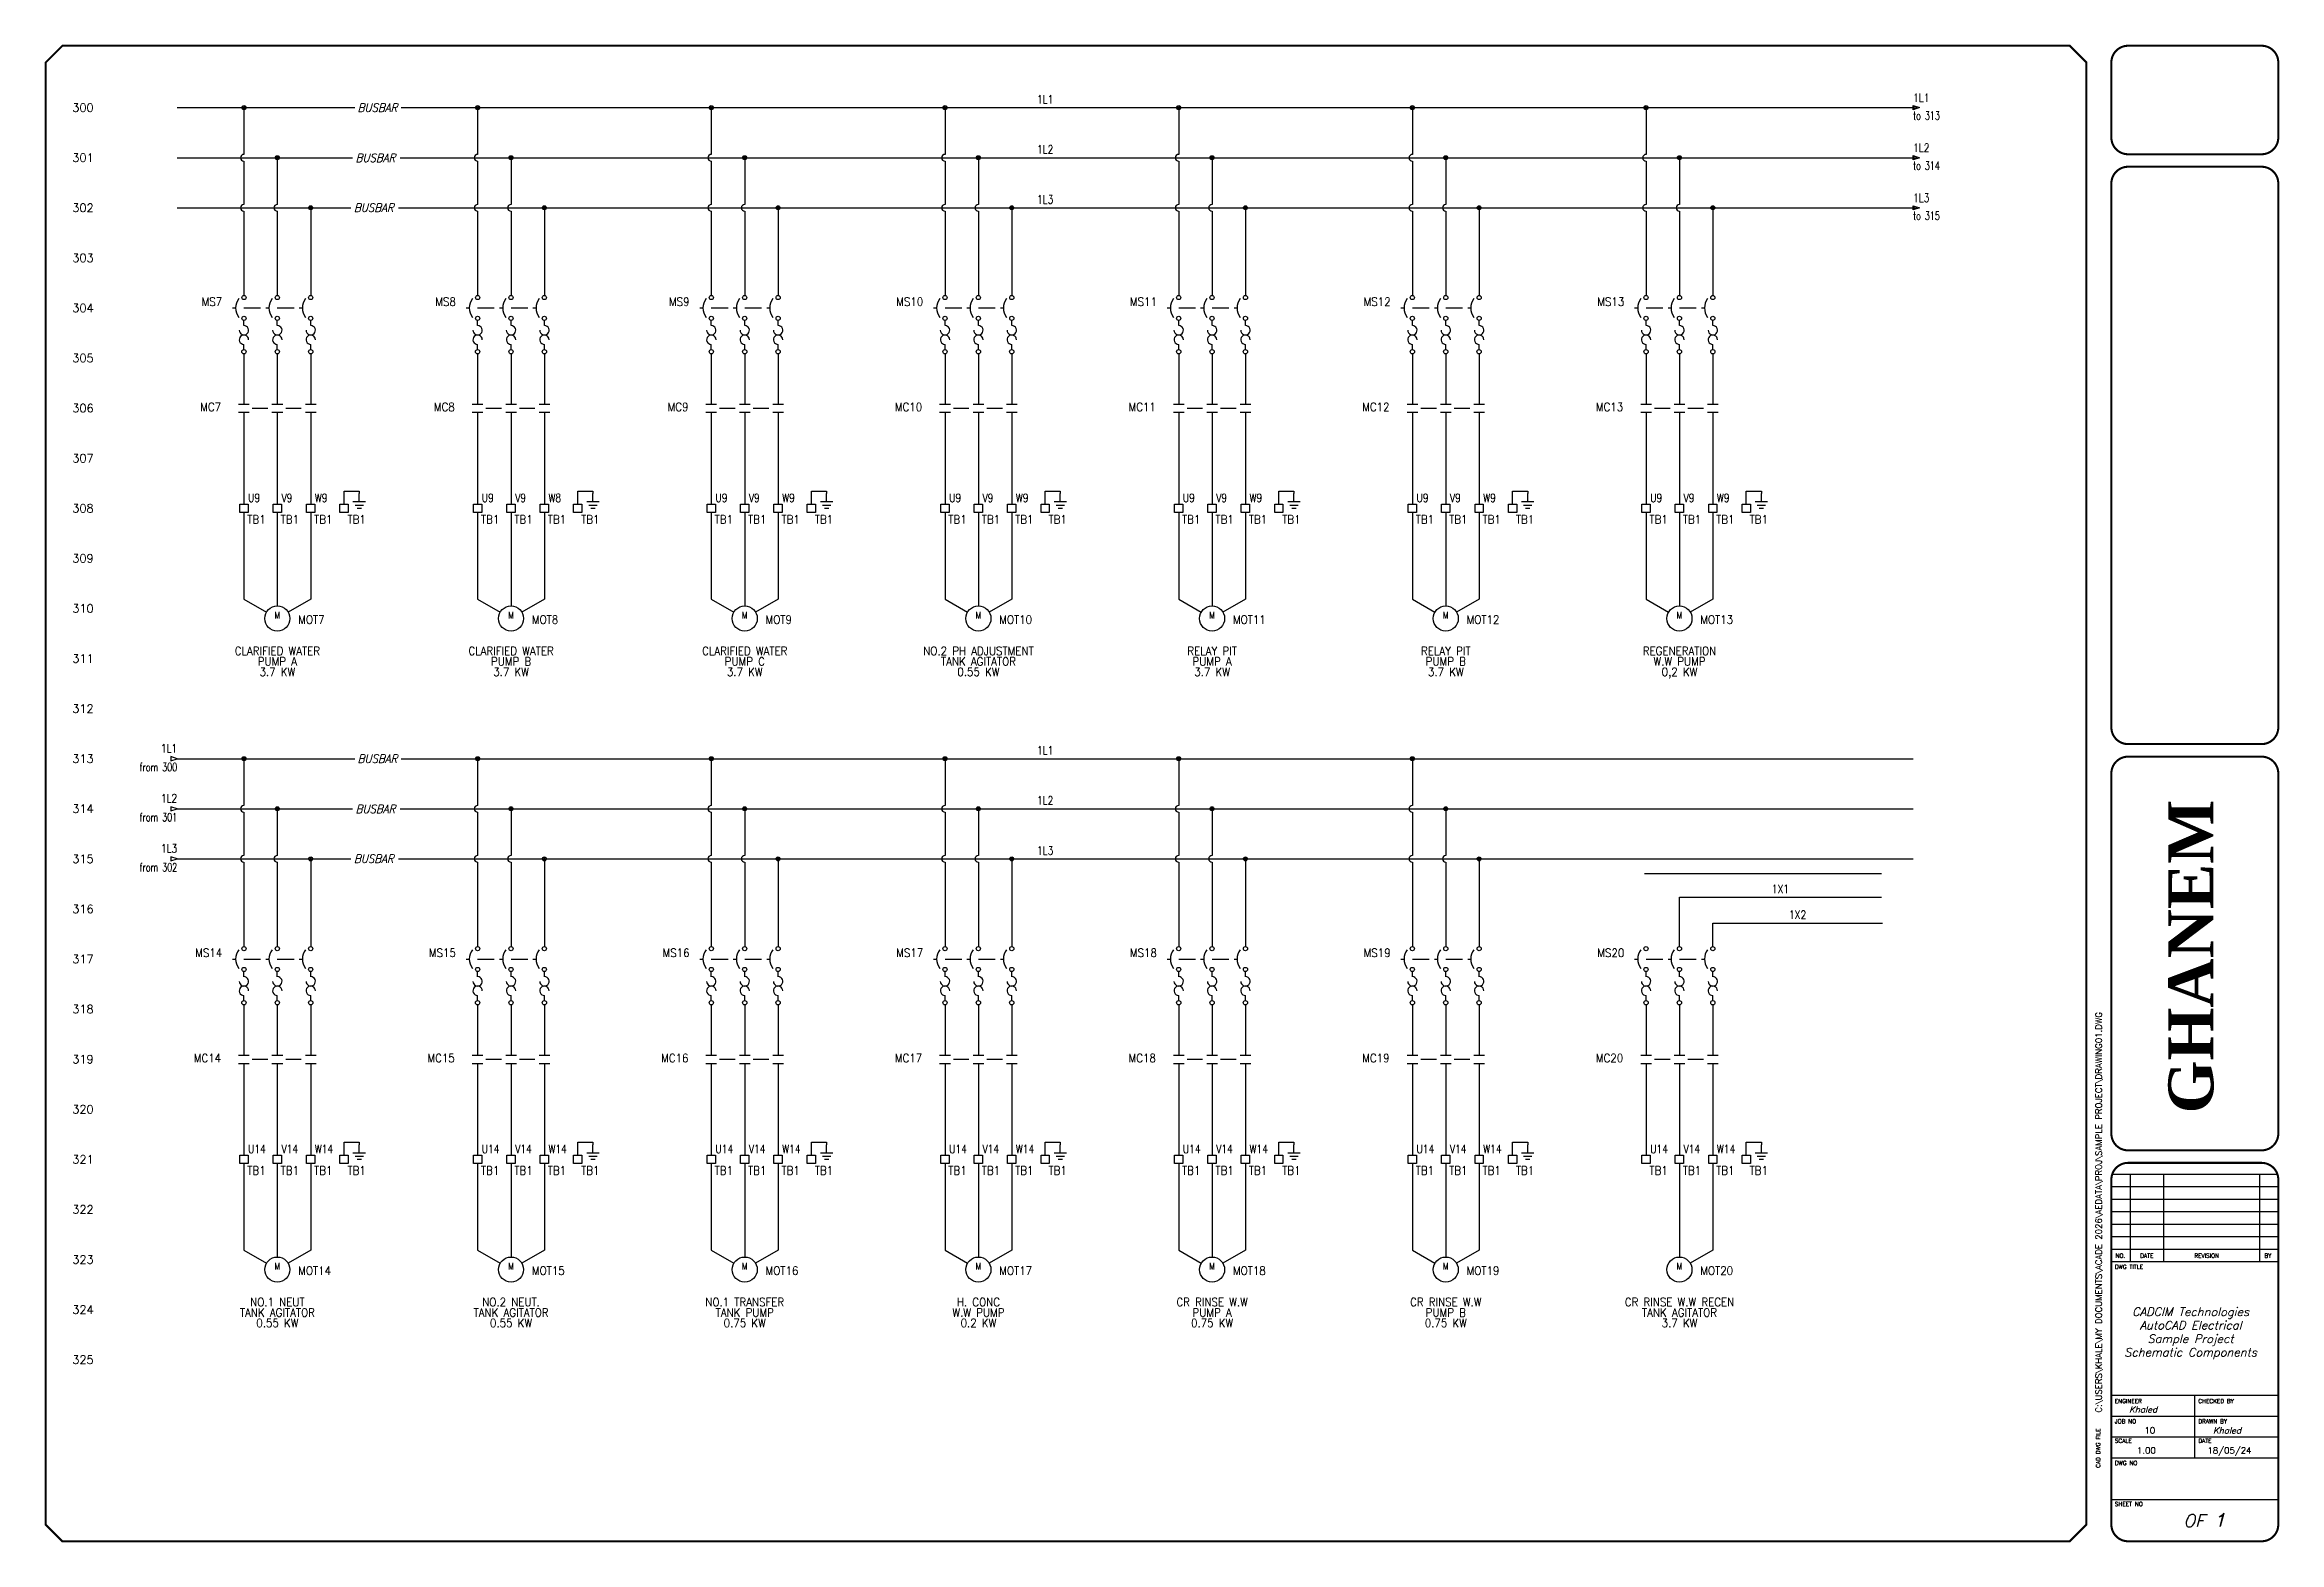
# Model space of a CAD drawing. Header units: inches. Extents: x 0 to 33.5, y 0 to 22.4.
import ezdxf
from ezdxf.enums import TextEntityAlignment as Align

# ---------------------------------------------------------------- set-up
doc = ezdxf.new("R2010")
doc.units = ezdxf.units.IN
doc.header["$MEASUREMENT"] = 0
for name, color, linetype in [('DESC', 150, 'Continuous'), ('LINK', 9, 'Continuous'), ('MISC', 7, 'Continuous'), ('SYMS', 7, 'Continuous'), ('TAGS', 150, 'Continuous'), ('TERMS', 123, 'Continuous'), ('TITLE', 7, 'Continuous'), ('WIRENO', 72, 'Continuous'), ('WIREREF', 52, 'Continuous'), ('WIREREF_DEST', 52, 'Continuous'), ('WIRES', 7, 'Continuous'), ('XREF', 7, 'Continuous')]:
    doc.layers.add(name, color=color, linetype=linetype)
doc.styles.add('ITALIC', font='ITALIC')
doc.styles.add('SIMPLEX', font='SIMPLEX')
doc.styles.get("Standard").update_dxf_attribs({"font": 'arial.ttf'})
doc.styles.add('WD', font='romans.shx')

msp = doc.modelspace()

# ---------------------------------------------------------------- texts
at = {"style": 'WD'}
for s, p in [('301', (0.75, 20.75)), ('302', (0.75, 20)), ('303', (0.75, 19.25)), ('304', (0.75, 18.5)), ('305', (0.75, 17.75)), ('306', (0.75, 17)), ('307', (0.75, 16.25)), ('308', (0.75, 15.5)), ('309', (0.75, 14.75)), ('310', (0.75, 14)), ('311', (0.75, 13.25)), ('312', (0.75, 12.5)), ('313', (0.75, 11.75)), ('314', (0.75, 11)), ('315', (0.75, 10.25)), ('316', (0.75, 9.5)), ('317', (0.75, 8.75)), ('318', (0.75, 8)), ('319', (0.75, 7.25)), ('320', (0.75, 6.5)), ('321', (0.75, 5.75)), ('322', (0.75, 5)), ('323', (0.75, 4.25)), ('324', (0.75, 3.5)), ('325', (0.75, 2.75))]:
    msp.add_text(s, height=0.125, dxfattribs=at).set_placement(p, align=Align.MIDDLE_RIGHT)

# ---------------------------------------------------------------- blocks, each defined once
blk = doc.blocks.new('LOGO')
at = {"insert": (-12.1, 64.5), "char_height": 30, "width": 198.537, "attachment_point": 1}
blk.add_mtext('{\\fTimes New Roman|b1|i0|c0|p18;GHANEM}', dxfattribs=at)
blk = doc.blocks.new('Drawing01')
at = {"layer": 'TITLE'}
for p, q in [((30.594, 22.177), (30.594, 20.781)), ((30.969, 5.531), (33.469, 5.531)), ((31.25, 5.531), (31.25, 4.219)), ((31.75, 5.531), (31.75, 4.219)), ((33.188, 5.531), (33.188, 4.219)), ((30.969, 5.344), (33.469, 5.344)), ((30.969, 5.156), (33.469, 5.156)), ((30.969, 4.969), (33.469, 4.969)), ((30.969, 4.781), (33.469, 4.781)), ((30.969, 4.594), (33.469, 4.594)), ((30.969, 4.406), (33.469, 4.406)), ((30.969, 4.219), (33.469, 4.219)), ((30.594, 0.281), (30.594, 2.214)), ((30.969, 2.219), (33.469, 2.219)), ((32.219, 1.281), (32.219, 2.219)), ((30.969, 1.906), (33.469, 1.906)), ((30.969, 1.594), (33.469, 1.594)), ((30.969, 1.281), (33.469, 1.281)), ((30.969, 0.656), (33.469, 0.656))]:
    blk.add_line(p, q, dxfattribs=at)
at = {"layer": 'TITLE', "const_width": 0.0312}
blk.add_lwpolyline([(30.594, 0.281), (30.594, 22.177), (30.344, 22.427), (0.281, 22.427), (0.031, 22.177), (0.031, 0.281), (0.281, 0.031), (30.344, 0.031)], close=True, dxfattribs=at)
for points in [[(31.219, 22.427, 0.414214), (30.969, 22.177, 0.414214)], [(33.469, 22.177, 0.414214), (33.219, 22.427, 0.414214)], [(30.969, 21.052, 0.414214), (31.219, 20.802, 0.414214)], [(33.219, 20.802, 0.414214), (33.469, 21.052, 0.414214)], [(31.219, 20.615, 0.414214), (30.969, 20.365, 0.414214)], [(33.469, 20.365, 0.414214), (33.219, 20.615, 0.414214)], [(30.969, 12.219, 0.414214), (31.219, 11.969, 0.414214)], [(33.219, 11.969, 0.414214), (33.469, 12.219, 0.414214)], [(31.219, 11.781, 0.414214), (30.969, 11.531, 0.414214)], [(33.469, 11.531, 0.414214), (33.219, 11.781, 0.414214)], [(30.969, 6.135, 0.414214), (31.219, 5.885, 0.414214)], [(33.219, 5.885, 0.414214), (33.469, 6.135, 0.414214)], [(31.219, 5.698, 0.414214), (30.969, 5.448, 0.414214)], [(33.469, 5.448, 0.414214), (33.219, 5.698, 0.414214)], [(30.969, 0.281, 0.414214), (31.219, 0.031, 0.414214)], [(33.219, 0.031, 0.414214), (33.469, 0.281, 0.414214)]]:
    blk.add_lwpolyline(points, format="xyb", dxfattribs=at)
for points in [[(33.219, 22.427), (31.219, 22.427)], [(30.969, 22.177), (30.969, 21.052)], [(33.469, 22.177), (33.469, 21.052)], [(33.219, 20.802), (31.219, 20.802)], [(33.219, 20.615), (31.219, 20.615)], [(30.969, 20.365), (30.969, 12.219)], [(33.469, 20.365), (33.469, 12.219)], [(31.219, 11.969), (33.219, 11.969)], [(31.219, 11.781), (33.219, 11.781)], [(31.219, 5.885), (33.219, 5.885)], [(31.219, 5.698), (33.219, 5.698)], [(30.969, 5.448), (30.969, 0.281)], [(33.469, 5.448), (33.469, 0.281)], [(31.219, 0.031), (33.219, 0.031)]]:
    blk.add_lwpolyline(points, dxfattribs=at)
at = {"layer": 'TITLE', "color": 7, "const_width": 0.0312}
for points in [[(30.969, 11.531), (30.969, 6.135)], [(33.469, 11.531), (33.469, 6.135)]]:
    blk.add_lwpolyline(points, dxfattribs=at)
at = {"xscale": 0.02250000000000085, "yscale": 0.02250000000000085, "zscale": 0.02250000000000085, "rotation": 90}
blk.add_blockref('LOGO', (33.273, 6.71), dxfattribs=at)
at = {"layer": 'TITLE', "color": 1, "style": 'SIMPLEX'}
for s, p in [('DWG TITLE', (31.021, 4.109)), ('ENGINEER', (31.021, 2.099)), ('CHECKED BY', (32.271, 2.099)), ('JOB NO', (31.021, 1.797)), ('DRAWN BY', (32.271, 1.797)), ('SCALE', (31.021, 1.505)), ('DATE', (32.271, 1.505)), ('DWG NO', (31.021, 1.172)), ('SHEET NO', (31.021, 0.557))]:
    blk.add_text(s, height=0.0625, dxfattribs=at).set_placement(p)
at = {"layer": 'TITLE', "color": 1}
for s, height, style, p in [('NO.', 0.0625, 'SIMPLEX', (31.104, 4.307)), ('DATE', 0.0625, 'SIMPLEX', (31.5, 4.307)), ('REVISION', 0.0625, 'SIMPLEX', (32.396, 4.307)), ('BY', 0.0625, 'SIMPLEX', (33.313, 4.307)), ('OF', 0.1875, 'ITALIC', (32.208, 0.339))]:
    blk.add_text(s, height=height, dxfattribs=dict(at, style=style)).set_placement(p, align=Align.MIDDLE)
at = {"layer": 'TITLE', "color": 1, "style": 'SIMPLEX'}
blk.add_text('CAD DWG FILE', height=0.0625, rotation=90, dxfattribs=at).set_placement((30.802, 1.13))
at = {"layer": 'TITLE', "color": 1, "style": 'ITALIC'}
for tag, height, p in [('TITLE#1', 0.125, (32.156, 3.406)), ('TITLE#2', 0.125, (32.156, 3.204)), ('TITLE#3', 0.125, (32.156, 3.001)), ('TITLE#4', 0.125, (32.156, 2.799)), ('DWG#', 0.2, (32.156, 0.826))]:
    blk.add_attdef(tag, text='', height=height, dxfattribs=at).set_placement(p, align=Align.CENTER)
at = {"layer": 'TITLE', "color": 1, "style": 'SIMPLEX'}
blk.add_attdef('CAD#', (30.826, 1.958), '', height=0.0938, rotation=90, dxfattribs=at)
at = {"layer": 'TITLE', "color": 1}
for tag, p, height, style in [('ENGINEER', (31.237, 1.958), 0.0938, 'ITALIC'), ('CHKDBY', (32.424, 1.958), 0.0938, 'ITALIC'), ('JOB#', (31.464, 1.644), 0.0938, 'SIMPLEX'), ('DRAWNBY', (32.494, 1.644), 0.0938, 'ITALIC'), ('SCALE', (31.353, 1.344), 0.0938, 'SIMPLEX'), ('DATE', (32.408, 1.344), 0.0938, 'SIMPLEX'), ('SHTS', (32.532, 0.25), 0.2, 'ITALIC')]:
    blk.add_attdef(tag, p, '', height=height, dxfattribs=dict(at, style=style))
at = {"layer": 'TITLE', "color": 1, "style": 'ITALIC'}
blk.add_attdef('SH#', text='', height=0.2, dxfattribs=at).set_placement((31.881, 0.25), align=Align.RIGHT)
at = {"layer": 'TITLE', "color": 7, "flags": 9}
blk.add_attdef('WD_TB', (31.219, 0.031), '', height=0.125, dxfattribs=at)
blk = doc.blocks.new('WD_MLRH')
at = {"style": 'WD'}
blk.add_attdef('RUNGFIRST', text='', height=0.125, dxfattribs=at).set_placement((-0.25, 0), align=Align.MIDDLE_RIGHT)
at = {"style": 'WD', "flags": 1}
for tag, p in [('WIRE-START', (-0.25, -0.356)), ('RUNGHORV', (-0.25, -0.127)), ('WIREMODE', (-0.25, -0.281)), ('RUNGDIST', (-0.25, -0.2)), ('RUNGCNT', (-0.25, -0.237)), ('RUNGINC', (-0.25, -0.163)), ('WIREFMT', (-0.25, -0.321)), ('WIRE-GSUF', (-0.25, -0.396)), ('PH3SPACE', (-0.25, -0.437))]:
    blk.add_attdef(tag, text='', height=0.025, dxfattribs=at).set_placement(p, align=Align.RIGHT)
blk = doc.blocks.new('WDDOT')
for radius in [0.03, 0.0187, 0.00929]:
    blk.add_circle((0, 0), radius)
blk = doc.blocks.new('WD_WNH')
at = {"linetype": 'Continuous', "style": 'WD', "width": 0.8}
blk.add_attdef('WIRENO', text='', height=0.125, dxfattribs=at).set_placement((0, 0.062), align=Align.CENTER)
at = {"style": 'WD', "flags": 1}
for tag, p in [('W01USER', (0, 0.078)), ('W02USER', (0, 0.07)), ('W03USER', (0, 0.062)), ('W04USER', (0, 0.055)), ('W05USER', (0, 0.047)), ('W06USER', (0, 0.039)), ('W07USER', (0, 0.031)), ('W08USER', (0, 0.023)), ('W09USER', (0, 0.016)), ('W10USER', (0, 0.008))]:
    blk.add_attdef(tag, text='', height=0.005, dxfattribs=at).set_placement(p, align=Align.CENTER)
blk = doc.blocks.new('VMO13')
blk.add_circle((0, 0), 0.188)
at = {"style": 'WD'}
for tag, p, width in [('INST', (0.318, 0.263), 0.7), ('TAG1', (0.312, -0.079), 0.9), ('LOC', (0.318, 0.094), 0.7)]:
    blk.add_attdef(tag, p, '', height=0.125, dxfattribs=dict(at, width=width))
for tag, height, width, p in [('RATING1', 0.1, 0.8, (0, 0)), ('DESC1', 0.125, 0.9, (0.001, -0.549)), ('DESC2', 0.125, 0.9, (0.001, -0.706)), ('RATING3', 0.125, 0.8, (0.001, -1.018)), ('DESC3', 0.125, 0.9, (0.001, -0.862)), ('WDTAGALT', 0.125, 0.7, (0, -1.344)), ('RATING4', 0.125, 0.8, (0.001, -1.174))]:
    blk.add_attdef(tag, text='', height=height, dxfattribs=dict(at, width=width)).set_placement(p, align=Align.CENTER)
at = {"style": 'WD', "flags": 1}
for tag, p in [('X0TERM03', (-0.162, 0.094)), ('X2TERM02', (0, 0.188)), ('X0TERM01', (0.162, 0.094)), ('X0TERM04', (0.133, -0.133))]:
    blk.add_attdef(tag, p, '', height=0.0125, dxfattribs=at)
at = {"linetype": 'Continuous', "style": 'WD', "flags": 9}
blk.add_attdef('ASSYCODE', text='', height=0.01, dxfattribs=at).set_placement((0, 0.125), align=Align.CENTER)
at = {"style": 'WD', "flags": 9}
blk.add_attdef('FAMILY', text='', height=0.01, dxfattribs=at).set_placement((-0.005, 0.17), align=Align.CENTER)
at = {"linetype": 'Continuous', "style": 'WD', "flags": 1}
for tag, p in [('MFG', (0, 0.14)), ('CAT', (0, 0.159))]:
    blk.add_attdef(tag, text='', height=0.01, dxfattribs=at).set_placement(p, align=Align.MIDDLE)
at = {"style": 'WD', "width": 0.8}
blk.add_attdef('RATING2', text='', height=0.1, dxfattribs=at).set_placement((0, -0.031), align=Align.TOP_CENTER)
blk = doc.blocks.new('VCB11TH')
for p, q in [((-0.171, 0), (-0.125, 0)), ((0, -0.264), (0, -0.188)), ((0, -0.623), (0, -0.545))]:
    blk.add_line(p, q)
for centre, radius in [((0, 0.156), 0.0312), ((0, -0.156), 0.0312), ((0, -0.655), 0.0322)]:
    blk.add_circle(centre, radius)
for centre, radius, start, end in [((0.109, 0), 0.234, 143.1301, 216.8699), ((0, -0.334), 0.0703, 180, 90.001), ((0, -0.475), 0.0703, 0.001, 270.002)]:
    blk.add_arc(centre, radius, start, end)
at = {"style": 'WD'}
for tag, height, flags, p in [('TERM01', 0.125, 8, (-0.055, 0.238)), ('CONTACT', 0.01, 9, (-0.129, -0.131)), ('FAMILY', 0.01, 9, (-0.142, -0.036)), ('MFG', 0.01, 9, (-0.142, -0.088)), ('CAT', 0.01, 9, (-0.142, -0.073))]:
    blk.add_attdef(tag, text='', height=height, dxfattribs=dict(at, flags=flags)).set_placement(p, align=Align.RIGHT)
for tag, width, p in [('INST', 0.7, (-0.328, 0.406)), ('LOC', 0.7, (-0.328, 0.219)), ('TAG1', 0.9, (-0.326, 0.031)), ('RATING1', 0.7, (-0.328, -0.156)), ('DESC1', 0.7, (-0.328, -0.344)), ('DESC2', 0.7, (-0.328, -0.531))]:
    blk.add_attdef(tag, text='', height=0.125, dxfattribs=dict(at, width=width)).set_placement(p, align=Align.RIGHT)
for tag, p in [('X4LINK', (-0.25, 0)), ('X1LINK', (0, 0))]:
    blk.add_attdef(tag, p, '', height=0.01, dxfattribs=at)
at = {"style": 'WD', "flags": 1}
for tag, p in [('X2TERM01', (0, 0.188)), ('X8TERM02', (0, -0.686))]:
    blk.add_attdef(tag, p, '', height=0.0125, dxfattribs=at)
at = {"style": 'WD', "width": 0.7}
blk.add_attdef('XREF', (0.188, -0.062), '', height=0.125, dxfattribs=at)
at = {"style": 'WD', "flags": 9}
blk.add_attdef('ASSYCODE', text='', height=0.01, dxfattribs=at).set_placement((-0.153, -0.106), align=Align.CENTER)
at = {"style": 'WD', "flags": 8}
blk.add_attdef('TERM02', text='', height=0.125, dxfattribs=at).set_placement((-0.041, -0.712), align=Align.TOP_RIGHT)
blk = doc.blocks.new('VCB21TH')
for p, q in [((-0.171, 0), (-0.125, 0)), ((0, -0.264), (0, -0.188)), ((0, -0.623), (0, -0.545))]:
    blk.add_line(p, q)
for centre, radius in [((0, 0.156), 0.0312), ((0, -0.156), 0.0312), ((0, -0.655), 0.0322)]:
    blk.add_circle(centre, radius)
for centre, radius, start, end in [((0.109, 0), 0.234, 143.1301, 216.8699), ((0, -0.334), 0.0703, 180, 90.001), ((0, -0.475), 0.0703, 0.001, 270.002)]:
    blk.add_arc(centre, radius, start, end)
at = {"style": 'WD'}
for tag, height, flags, p in [('TERM01', 0.125, 8, (-0.055, 0.238)), ('CONTACT', 0.01, 9, (-0.129, -0.058)), ('FAMILY', 0.01, 9, (-0.142, -0.036))]:
    blk.add_attdef(tag, text='', height=height, dxfattribs=dict(at, flags=flags)).set_placement(p, align=Align.RIGHT)
for tag, width, p in [('INST', 0.7, (-0.332, 0.406)), ('LOC', 0.7, (-0.332, 0.219)), ('TAG2', 0.9, (-0.33, 0.031)), ('RATING1', 0.7, (-0.328, -0.156)), ('DESC1', 0.7, (-0.328, -0.344)), ('DESC2', 0.7, (-0.328, -0.531))]:
    blk.add_attdef(tag, text='', height=0.125, dxfattribs=dict(at, width=width)).set_placement(p, align=Align.RIGHT)
for tag, p in [('X4LINK', (-0.25, 0)), ('X1LINK', (0, 0))]:
    blk.add_attdef(tag, p, '', height=0.01, dxfattribs=at)
at = {"style": 'WD', "flags": 1}
for tag, p in [('X2TERM01', (0, 0.188)), ('X8TERM02', (0, -0.686))]:
    blk.add_attdef(tag, p, '', height=0.0125, dxfattribs=at)
at = {"style": 'WD', "width": 0.7}
blk.add_attdef('XREF', (0.188, -0.062), '', height=0.125, dxfattribs=at)
at = {"style": 'WD', "flags": 8}
blk.add_attdef('TERM02', text='', height=0.125, dxfattribs=at).set_placement((-0.041, -0.712), align=Align.TOP_RIGHT)
blk = doc.blocks.new('VMS21')
for p, q in [((-0.08, 0.062), (0.08, 0.062)), ((-0.08, -0.062), (0.08, -0.062))]:
    blk.add_line(p, q)
at = {"style": 'WD'}
for tag, width, p in [('INST', 0.7, (-0.344, 0.312)), ('TAG2', 0.9, (-0.342, -0.045)), ('LOC', 0.7, (-0.344, 0.125)), ('DESC1', 0.7, (-0.34, -0.406)), ('XREF', 0.7, (-0.34, -0.219)), ('DESC2', 0.7, (-0.34, -0.594)), ('DESC3', 0.7, (-0.34, -0.781))]:
    blk.add_attdef(tag, text='', height=0.125, dxfattribs=dict(at, width=width)).set_placement(p, align=Align.RIGHT)
at = {"style": 'WD', "width": 0.9, "flags": 8}
blk.add_attdef('TERM01', text='', height=0.125, dxfattribs=at).set_placement((-0.031, 0.125), align=Align.RIGHT)
at = {"style": 'WD'}
for tag, p, height, flags in [('FAMILY', (-0.181, 0.003), 0.01, 9), ('X2TERM01', (0, 0.062), 0.0125, 1), ('CONTACT', (-0.181, -0.014), 0.01, 1), ('X8TERM02', (0, -0.062), 0.0125, 1)]:
    blk.add_attdef(tag, p, '', height=height, dxfattribs=dict(at, flags=flags))
for tag, p in [('X4LINK', (-0.141, 0)), ('X1LINK', (0.125, 0))]:
    blk.add_attdef(tag, p, '', height=0.01, dxfattribs=at)
at = {"style": 'WD', "width": 0.9, "flags": 8}
blk.add_attdef('TERM02', text='', height=0.125, dxfattribs=at).set_placement((-0.031, -0.125), align=Align.TOP_RIGHT)
blk = doc.blocks.new('VT0001')
for p, q in [((-0.062, 0.062), (0.062, 0.062)), ((-0.062, -0.062), (-0.062, 0.062)), ((0.062, 0.062), (0.062, -0.062)), ((0.062, -0.062), (-0.062, -0.062))]:
    blk.add_line(p, q)
at = {"style": 'WD'}
for tag, p, width in [('INST', (0.062, 0.42), 0.7), ('LOC', (0.062, 0.25), 0.7), ('DESC1', (0.05, -0.385), 0.8)]:
    blk.add_attdef(tag, p, '', height=0.125, dxfattribs=dict(at, width=width))
at = {"style": 'WD', "flags": 1}
for tag, p, height in [('X4TERM01', (-0.062, 0), 0.0125), ('X4TERMDESC01', (-0.055, -0.023), 0.025), ('X2TERMDESC01', (-0.006, 0.029), 0.025), ('STRIPSEQ', (0, 0), 0.00125), ('X2TERM01', (0, 0.062), 0.0125), ('X2PIN01', (0.033, 0.084), 0.0125), ('X1TERMDESC01', (0.039, 0.007), 0.025), ('X1TERM01', (0.062, 0), 0.0125), ('X1PIN01', (0.087, 0.016), 0.0125), ('X4PIN01', (-0.114, -0.038), 0.0125), ('LINKTERM', (0, -0.002), 0.00125), ('X8TERM01', (0, -0.062), 0.0125), ('X8TERMDESC01', (0, -0.054), 0.025), ('X8PIN01', (0.026, -0.096), 0.0125)]:
    blk.add_attdef(tag, p, '', height=height, dxfattribs=at)
at = {"linetype": 'Continuous', "style": 'WD'}
for tag, p, height, width, flags in [('TERM01', (0.062, 0.094), 0.125, 0.8, 8), ('TAGSTRIP', (0.05, -0.229), 0.125, 0.9, 8), ('CAT', (0.213, -0.406), 0.109, 0.8, 1), ('DESC2', (0.05, -0.541), 0.125, 0.8, 8), ('DESC3', (0.05, -0.698), 0.125, 0.8, 8)]:
    blk.add_attdef(tag, p, '', height=height, dxfattribs=dict(at, width=width, flags=flags))
at = {"linetype": 'Continuous', "style": 'WD', "width": 0.8, "flags": 1}
blk.add_attdef('MFG', text='', height=0.109, dxfattribs=at).set_placement((0.088, -0.406), align=Align.RIGHT)
at = {"style": 'WD', "width": 0.7, "flags": 1}
blk.add_attdef('ASSYCODE', (0.062, -0.281), '', height=0.01, dxfattribs=at)
blk = doc.blocks.new('HT0001')
for p, q in [((-0.062, 0.062), (0.062, 0.062)), ((-0.062, -0.062), (-0.062, 0.062)), ((0.062, 0.062), (0.062, -0.062)), ((0.062, -0.062), (-0.062, -0.062))]:
    blk.add_line(p, q)
at = {"style": 'WD'}
for tag, p, width in [('INST', (0.062, 0.42), 0.7), ('LOC', (0.062, 0.25), 0.7), ('DESC1', (0.05, -0.385), 0.8)]:
    blk.add_attdef(tag, p, '', height=0.125, dxfattribs=dict(at, width=width))
at = {"style": 'WD', "flags": 1}
for tag, p, height in [('X4TERM01', (-0.062, 0), 0.0125), ('X4TERMDESC01', (-0.055, -0.023), 0.025), ('X2TERMDESC01', (-0.006, 0.029), 0.025), ('STRIPSEQ', (0, 0), 0.00125), ('X2TERM01', (0, 0.062), 0.0125), ('X2PIN01', (0.033, 0.084), 0.0125), ('X1TERMDESC01', (0.039, 0.007), 0.025), ('X1TERM01', (0.062, 0), 0.0125), ('X1PIN01', (0.087, 0.016), 0.0125), ('X4PIN01', (-0.114, -0.038), 0.0125), ('LINKTERM', (0, -0.002), 0.00125), ('X8TERM01', (0, -0.062), 0.0125), ('X8TERMDESC01', (0, -0.054), 0.025), ('X8PIN01', (0.026, -0.096), 0.0125)]:
    blk.add_attdef(tag, p, '', height=height, dxfattribs=at)
at = {"linetype": 'Continuous', "style": 'WD'}
for tag, p, height, width, flags in [('TERM01', (0.062, 0.094), 0.125, 0.8, 8), ('TAGSTRIP', (0.05, -0.229), 0.125, 0.9, 8), ('CAT', (0.213, -0.406), 0.109, 0.8, 1), ('DESC2', (0.05, -0.541), 0.125, 0.8, 8), ('DESC3', (0.05, -0.698), 0.125, 0.8, 8)]:
    blk.add_attdef(tag, p, '', height=height, dxfattribs=dict(at, width=width, flags=flags))
at = {"linetype": 'Continuous', "style": 'WD', "width": 0.8, "flags": 1}
blk.add_attdef('MFG', text='', height=0.109, dxfattribs=at).set_placement((0.088, -0.406), align=Align.RIGHT)
at = {"style": 'WD', "width": 0.7, "flags": 1}
blk.add_attdef('ASSYCODE', (0.062, -0.281), '', height=0.01, dxfattribs=at)
blk = doc.blocks.new('VGND2')
for p, q in [((0, -0.125), (0, 0)), ((0.09375, -0.125), (-0.09375, -0.125)), ((-0.0625, -0.171875), (0.0625, -0.171875)), ((-0.03125, -0.21875), (0.03125, -0.21875))]:
    blk.add_line(p, q)
at = {"style": 'WD', "flags": 1}
for tag in ['ASSYCODE', 'X2TERM01', 'CAT', 'FAMILY', 'MFG']:
    blk.add_attdef(tag, (0, 0), '', height=0.01, dxfattribs=at)
at = {"style": 'WD', "width": 0.8}
for tag, p in [('INST', (0.15625, 0.125)), ('LOC', (0.15625, -0.03125)), ('TAG1', (0.15625, -0.1875)), ('DESC1', (0.15625, -0.34375)), ('DESC2', (0.15625, -0.5))]:
    blk.add_attdef(tag, text='', height=0.125, dxfattribs=at).set_placement(p, align=Align.MIDDLE_LEFT)
blk = doc.blocks.new('HT0_LGENERIC')
at = {"style": 'WD', "oblique": 15, "width": 0.9}
blk.add_attdef('COLOR', text='', height=0.125, dxfattribs=at).set_placement((0, 0), align=Align.MIDDLE_CENTER)
at = {"color": 7, "style": 'WD'}
for tag, p in [('X4_TINY_DOT_DONT_REMOVE', (-0.125, 0)), ('X1_TINY_DOT_DONT_REMOVE', (0.125, 0))]:
    blk.add_attdef(tag, p, '', height=0.0001, dxfattribs=at)
at = {"style": 'WD', "flags": 1}
for tag, p in [('X4TERM01', (-0.125, 0)), ('X1TERM01', (0.125, 0))]:
    blk.add_attdef(tag, p, '', height=0.01, dxfattribs=at)
blk = doc.blocks.new('HA1S1')
for points in [[(0, 0), (0, 0.031), (0.094, 0), (0, -0.031), (0, 0)], [(0.011, 0.016), (0.011, -0.016), (0.058, 0), (0.011, 0.016)]]:
    blk.add_lwpolyline(points)
at = {"style": 'WD', "flags": 1}
for tag, p in [('SIGCODE', (-0.02, 0.047)), ('X4TERM01', (0, 0))]:
    blk.add_attdef(tag, p, '', height=0.01, dxfattribs=at)
at = {"style": 'WD', "width": 0.8, "flags": 8}
blk.add_attdef('WIRENO', (0, 0.087), '', height=0.125, dxfattribs=at)
at = {"style": 'WD', "width": 0.7}
for tag, p in [('XREF', (0, -0.181)), ('DESC1', (0, -0.356))]:
    blk.add_attdef(tag, p, '', height=0.125, dxfattribs=at)
blk = doc.blocks.new('HA1D3')
blk.add_lwpolyline([(-0.094, 0), (-0.094, -0.031), (0, 0), (-0.094, 0.031), (-0.094, 0)])
at = {"style": 'WD', "width": 0.8, "flags": 8}
blk.add_attdef('WIRENO', text='', height=0.125, dxfattribs=at).set_placement((0, 0.094), align=Align.RIGHT)
at = {"style": 'WD', "flags": 1}
blk.add_attdef('SIGCODE', text='', height=0.01, dxfattribs=at).set_placement((-0.02, 0.047), align=Align.RIGHT)
blk.add_attdef('X1TERM01', (0, 0), '', height=0.01, dxfattribs=at)
at = {"style": 'WD', "width": 0.7}
for tag, p in [('DESC1', (0, -0.375)), ('XREF', (0, -0.188))]:
    blk.add_attdef(tag, text='', height=0.125, dxfattribs=at).set_placement(p, align=Align.RIGHT)

# ---------------------------------------------------------------- linework, layer by layer
at = {"layer": 'LINK'}
for points in [[(3, 18.5), (3.25, 18.5)], [(3.5, 18.5), (3.75, 18.5)], [(6.5, 18.5), (6.75, 18.5)], [(7, 18.5), (7.25, 18.5)], [(10, 18.5), (10.25, 18.5)], [(10.5, 18.5), (10.75, 18.5)], [(13.5, 18.5), (13.75, 18.5)], [(14, 18.5), (14.25, 18.5)], [(17, 18.5), (17.25, 18.5)], [(17.5, 18.5), (17.75, 18.5)], [(20.5, 18.5), (20.75, 18.5)], [(21, 18.5), (21.25, 18.5)], [(24, 18.5), (24.25, 18.5)], [(24.5, 18.5), (24.75, 18.5)], [(3.125, 17), (3.359, 17)], [(3.625, 17), (3.859, 17)], [(6.625, 17), (6.859, 17)], [(7.125, 17), (7.359, 17)], [(10.125, 17), (10.359, 17)], [(10.625, 17), (10.859, 17)], [(13.625, 17), (13.859, 17)], [(14.125, 17), (14.359, 17)], [(17.125, 17), (17.359, 17)], [(17.625, 17), (17.859, 17)], [(20.625, 17), (20.859, 17)], [(21.125, 17), (21.359, 17)], [(24.125, 17), (24.359, 17)], [(24.625, 17), (24.859, 17)], [(3, 8.75), (3.25, 8.75)], [(3.5, 8.75), (3.75, 8.75)], [(6.5, 8.75), (6.75, 8.75)], [(7, 8.75), (7.25, 8.75)], [(10, 8.75), (10.25, 8.75)], [(10.5, 8.75), (10.75, 8.75)], [(13.5, 8.75), (13.75, 8.75)], [(14, 8.75), (14.25, 8.75)], [(17, 8.75), (17.25, 8.75)], [(17.5, 8.75), (17.75, 8.75)], [(20.5, 8.75), (20.75, 8.75)], [(21, 8.75), (21.25, 8.75)], [(24, 8.75), (24.25, 8.75)], [(24.5, 8.75), (24.75, 8.75)], [(3.125, 7.25), (3.359, 7.25)], [(3.625, 7.25), (3.859, 7.25)], [(6.625, 7.25), (6.859, 7.25)], [(7.125, 7.25), (7.359, 7.25)], [(10.125, 7.25), (10.359, 7.25)], [(10.625, 7.25), (10.859, 7.25)], [(13.625, 7.25), (13.859, 7.25)], [(14.125, 7.25), (14.359, 7.25)], [(17.125, 7.25), (17.359, 7.25)], [(17.625, 7.25), (17.859, 7.25)], [(20.625, 7.25), (20.859, 7.25)], [(21.125, 7.25), (21.359, 7.25)], [(24.125, 7.25), (24.359, 7.25)], [(24.625, 7.25), (24.859, 7.25)]]:
    msp.add_lwpolyline(points, dxfattribs=at)
at = {"layer": 'WIRES'}
for p, q in [((2, 21.5), (4.66, 21.5)), ((3, 21.5), (3, 20.8)), ((5.353, 21.5), (28, 21.5)), ((6.5, 21.5), (6.5, 20.8)), ((10, 21.5), (10, 20.8)), ((13.5, 21.5), (13.5, 20.8)), ((17, 21.5), (17, 20.8)), ((20.5, 21.5), (20.5, 20.8)), ((24, 21.5), (24, 20.8)), ((2, 20.75), (4.628, 20.75)), ((3, 20.7), (3, 20.05)), ((3.5, 20.75), (3.5, 20.05)), ((5.339, 20.75), (28, 20.75)), ((6.5, 20.7), (6.5, 20.05)), ((7, 20.75), (7, 20.05)), ((10, 20.7), (10, 20.05)), ((10.5, 20.75), (10.5, 20.05)), ((13.5, 20.7), (13.5, 20.05)), ((14, 20.75), (14, 20.05)), ((17, 20.7), (17, 20.05)), ((17.5, 20.75), (17.5, 20.05)), ((20.5, 20.7), (20.5, 20.05)), ((21, 20.75), (21, 20.05)), ((24, 20.7), (24, 20.05)), ((24.5, 20.75), (24.5, 20.05)), ((2, 20), (4.603, 20)), ((3, 19.95), (3, 18.688)), ((3.5, 19.95), (3.5, 18.688)), ((4, 20), (4, 18.688)), ((5.314, 20), (28, 20)), ((6.5, 19.95), (6.5, 18.688)), ((7, 19.95), (7, 18.688)), ((7.5, 20), (7.5, 18.688)), ((10, 19.95), (10, 18.688)), ((10.5, 19.95), (10.5, 18.688)), ((11, 20), (11, 18.688)), ((13.5, 19.95), (13.5, 18.688)), ((14, 19.95), (14, 18.688)), ((14.5, 20), (14.5, 18.688)), ((17, 19.95), (17, 18.688)), ((17.5, 19.95), (17.5, 18.688)), ((18, 20), (18, 18.688)), ((20.5, 19.95), (20.5, 18.688)), ((21, 19.95), (21, 18.688)), ((21.5, 20), (21.5, 18.688)), ((24, 19.95), (24, 18.688)), ((24.5, 19.95), (24.5, 18.688)), ((25, 20), (25, 18.688)), ((3, 17.814), (3, 17.062)), ((3.5, 17.814), (3.5, 17.062)), ((4, 17.814), (4, 17.062)), ((6.5, 17.814), (6.5, 17.062)), ((7, 17.814), (7, 17.062)), ((7.5, 17.814), (7.5, 17.062)), ((10, 17.814), (10, 17.062)), ((10.5, 17.814), (10.5, 17.062)), ((11, 17.814), (11, 17.062)), ((13.5, 17.814), (13.5, 17.062)), ((14, 17.814), (14, 17.062)), ((14.5, 17.814), (14.5, 17.062)), ((17, 17.814), (17, 17.062)), ((17.5, 17.814), (17.5, 17.062)), ((18, 17.814), (18, 17.062)), ((20.5, 17.814), (20.5, 17.062)), ((21, 17.814), (21, 17.062)), ((21.5, 17.814), (21.5, 17.062)), ((24, 17.814), (24, 17.062)), ((24.5, 17.814), (24.5, 17.062)), ((25, 17.814), (25, 17.062)), ((3, 16.938), (3, 15.562)), ((3.5, 16.938), (3.5, 15.562)), ((4, 16.938), (4, 15.562)), ((6.5, 16.938), (6.5, 15.562)), ((7, 16.938), (7, 15.562)), ((7.5, 16.938), (7.5, 15.562)), ((10, 16.938), (10, 15.562)), ((10.5, 16.938), (10.5, 15.562)), ((11, 16.938), (11, 15.562)), ((13.5, 16.938), (13.5, 15.562)), ((14, 16.938), (14, 15.562)), ((14.5, 16.938), (14.5, 15.562)), ((17, 16.938), (17, 15.562)), ((17.5, 16.938), (17.5, 15.562)), ((18, 16.938), (18, 15.562)), ((20.5, 16.938), (20.5, 15.562)), ((21, 16.938), (21, 15.562)), ((21.5, 16.938), (21.5, 15.562)), ((24, 16.938), (24, 15.562)), ((24.5, 16.938), (24.5, 15.562)), ((25, 16.938), (25, 15.562)), ((4.5, 15.562), (4.5, 15.757)), ((4.5, 15.757), (4.727, 15.757)), ((4.727, 15.757), (4.727, 15.72)), ((8, 15.562), (8, 15.757)), ((8, 15.757), (8.227, 15.757)), ((8.227, 15.757), (8.227, 15.72)), ((11.5, 15.562), (11.5, 15.757)), ((11.5, 15.757), (11.727, 15.757)), ((11.727, 15.757), (11.727, 15.72)), ((15, 15.562), (15, 15.757)), ((15, 15.757), (15.227, 15.757)), ((15.227, 15.757), (15.227, 15.72)), ((18.5, 15.562), (18.5, 15.757)), ((18.5, 15.757), (18.727, 15.757)), ((18.727, 15.757), (18.727, 15.72)), ((22, 15.562), (22, 15.757)), ((22, 15.757), (22.227, 15.757)), ((22.227, 15.757), (22.227, 15.72)), ((25.5, 15.562), (25.5, 15.757)), ((25.5, 15.757), (25.727, 15.757)), ((25.727, 15.757), (25.727, 15.72)), ((3, 15.438), (3, 14.139)), ((3.5, 15.438), (3.5, 14.037)), ((4, 15.438), (4, 14.139)), ((6.5, 15.438), (6.5, 14.139)), ((7, 15.438), (7, 14.037)), ((7.5, 15.438), (7.5, 14.139)), ((10, 15.438), (10, 14.139)), ((10.5, 15.438), (10.5, 14.037)), ((11, 15.438), (11, 14.139)), ((13.5, 15.438), (13.5, 14.139)), ((14, 15.438), (14, 14.037)), ((14.5, 15.438), (14.5, 14.139)), ((17, 15.438), (17, 14.139)), ((17.5, 15.438), (17.5, 14.037)), ((18, 15.438), (18, 14.139)), ((20.5, 15.438), (20.5, 14.139)), ((21, 15.438), (21, 14.037)), ((21.5, 15.438), (21.5, 14.139)), ((24, 15.438), (24, 14.139)), ((24.5, 15.438), (24.5, 14.037)), ((25, 15.438), (25, 14.139)), ((3, 14.139), (3.338, 13.944)), ((4, 14.139), (3.662, 13.944)), ((6.5, 14.139), (6.838, 13.944)), ((7.5, 14.139), (7.162, 13.944)), ((10, 14.139), (10.338, 13.944)), ((11, 14.139), (10.662, 13.944)), ((13.5, 14.139), (13.838, 13.944)), ((14.5, 14.139), (14.162, 13.944)), ((17, 14.139), (17.338, 13.944)), ((18, 14.139), (17.662, 13.944)), ((20.5, 14.139), (20.838, 13.944)), ((21.5, 14.139), (21.162, 13.944)), ((24, 14.139), (24.338, 13.944)), ((25, 14.139), (24.662, 13.944)), ((2, 11.75), (4.66, 11.75)), ((3, 11.75), (3, 11.05)), ((5.353, 11.75), (28, 11.75)), ((6.5, 11.75), (6.5, 11.05)), ((10, 11.75), (10, 11.05)), ((13.5, 11.75), (13.5, 11.05)), ((17, 11.75), (17, 11.05)), ((20.5, 11.75), (20.5, 11.05)), ((2, 11), (4.628, 11)), ((3, 10.95), (3, 10.3)), ((3.5, 11), (3.5, 10.3)), ((5.339, 11), (28, 11)), ((6.5, 10.95), (6.5, 10.3)), ((7, 11), (7, 10.3)), ((10, 10.95), (10, 10.3)), ((10.5, 11), (10.5, 10.3)), ((13.5, 10.95), (13.5, 10.3)), ((14, 11), (14, 10.3)), ((17, 10.95), (17, 10.3)), ((17.5, 11), (17.5, 10.3)), ((20.5, 10.95), (20.5, 10.3)), ((21, 11), (21, 10.3)), ((2, 10.25), (4.603, 10.25)), ((3, 10.2), (3, 8.938)), ((3.5, 10.2), (3.5, 8.938)), ((4, 10.25), (4, 8.938)), ((5.314, 10.25), (28, 10.25)), ((6.5, 10.2), (6.5, 8.938)), ((7, 10.2), (7, 8.938)), ((7.5, 10.25), (7.5, 8.938)), ((10, 10.2), (10, 8.938)), ((10.5, 10.2), (10.5, 8.938)), ((11, 10.25), (11, 8.938)), ((13.5, 10.2), (13.5, 8.938)), ((14, 10.2), (14, 8.938)), ((14.5, 10.25), (14.5, 8.938)), ((17, 10.2), (17, 8.938)), ((17.5, 10.2), (17.5, 8.938)), ((18, 10.25), (18, 8.938)), ((20.5, 10.2), (20.5, 8.938)), ((21, 10.2), (21, 8.938)), ((21.5, 10.25), (21.5, 8.938)), ((23.979, 10.033), (27.525, 10.033)), ((24.5, 8.938), (24.5, 9.676)), ((24.5, 9.676), (27.525, 9.676)), ((25, 8.938), (25, 9.288)), ((25, 9.288), (27.54, 9.288)), ((3, 8.064), (3, 7.312)), ((3.5, 8.064), (3.5, 7.312)), ((4, 8.064), (4, 7.312)), ((6.5, 8.064), (6.5, 7.312)), ((7, 8.064), (7, 7.312)), ((7.5, 8.064), (7.5, 7.312)), ((10, 8.064), (10, 7.312)), ((10.5, 8.064), (10.5, 7.312)), ((11, 8.064), (11, 7.312)), ((13.5, 8.064), (13.5, 7.312)), ((14, 8.064), (14, 7.312)), ((14.5, 8.064), (14.5, 7.312)), ((17, 8.064), (17, 7.312)), ((17.5, 8.064), (17.5, 7.312)), ((18, 8.064), (18, 7.312)), ((20.5, 8.064), (20.5, 7.312)), ((21, 8.064), (21, 7.312)), ((21.5, 8.064), (21.5, 7.312)), ((24, 8.064), (24, 7.312)), ((24.5, 8.064), (24.5, 7.312)), ((25, 8.064), (25, 7.312)), ((3, 7.188), (3, 5.812)), ((3.5, 7.188), (3.5, 5.812)), ((4, 7.188), (4, 5.812)), ((6.5, 7.188), (6.5, 5.812)), ((7, 7.188), (7, 5.812)), ((7.5, 7.188), (7.5, 5.812)), ((10, 7.188), (10, 5.812)), ((10.5, 7.188), (10.5, 5.812)), ((11, 7.188), (11, 5.812)), ((13.5, 7.188), (13.5, 5.812)), ((14, 7.188), (14, 5.812)), ((14.5, 7.188), (14.5, 5.812)), ((17, 7.188), (17, 5.812)), ((17.5, 7.188), (17.5, 5.812)), ((18, 7.188), (18, 5.812)), ((20.5, 7.188), (20.5, 5.812)), ((21, 7.188), (21, 5.812)), ((21.5, 7.188), (21.5, 5.812)), ((24, 7.188), (24, 5.812)), ((24.5, 7.188), (24.5, 5.812)), ((25, 7.188), (25, 5.812)), ((4.5, 5.812), (4.5, 6.007)), ((4.5, 6.007), (4.727, 6.007)), ((4.727, 6.007), (4.727, 5.97)), ((8, 5.812), (8, 6.007)), ((8, 6.007), (8.227, 6.007)), ((8.227, 6.007), (8.227, 5.97)), ((11.5, 5.812), (11.5, 6.007)), ((11.5, 6.007), (11.727, 6.007)), ((11.727, 6.007), (11.727, 5.97)), ((15, 5.812), (15, 6.007)), ((15, 6.007), (15.227, 6.007)), ((15.227, 6.007), (15.227, 5.97)), ((18.5, 5.812), (18.5, 6.007)), ((18.5, 6.007), (18.727, 6.007)), ((18.727, 6.007), (18.727, 5.97)), ((22, 5.812), (22, 6.007)), ((22, 6.007), (22.227, 6.007)), ((22.227, 6.007), (22.227, 5.97)), ((25.5, 5.812), (25.5, 6.007)), ((25.5, 6.007), (25.727, 6.007)), ((25.727, 6.007), (25.727, 5.97)), ((3, 5.688), (3, 4.389)), ((3.5, 5.688), (3.5, 4.287)), ((4, 5.688), (4, 4.389)), ((6.5, 5.688), (6.5, 4.389)), ((7, 5.688), (7, 4.287)), ((7.5, 5.688), (7.5, 4.389)), ((10, 5.688), (10, 4.389)), ((10.5, 5.688), (10.5, 4.287)), ((11, 5.688), (11, 4.389)), ((13.5, 5.688), (13.5, 4.389)), ((14, 5.688), (14, 4.287)), ((14.5, 5.688), (14.5, 4.389)), ((17, 5.688), (17, 4.389)), ((17.5, 5.688), (17.5, 4.287)), ((18, 5.688), (18, 4.389)), ((20.5, 5.688), (20.5, 4.389)), ((21, 5.688), (21, 4.287)), ((21.5, 5.688), (21.5, 4.389)), ((24.5, 5.688), (24.5, 4.287)), ((25, 5.688), (25, 4.389)), ((3, 4.389), (3.338, 4.194)), ((4, 4.389), (3.662, 4.194)), ((6.5, 4.389), (6.838, 4.194)), ((7.5, 4.389), (7.162, 4.194)), ((10, 4.389), (10.338, 4.194)), ((11, 4.389), (10.662, 4.194)), ((13.5, 4.389), (13.838, 4.194)), ((14.5, 4.389), (14.162, 4.194)), ((17, 4.389), (17.338, 4.194)), ((18, 4.389), (17.662, 4.194)), ((20.5, 4.389), (20.838, 4.194)), ((21.5, 4.389), (21.162, 4.194)), ((25, 4.389), (24.662, 4.194))]:
    msp.add_line(p, q, dxfattribs=at)
for centre in [(3, 20.75), (6.5, 20.75), (10, 20.75), (13.5, 20.75), (17, 20.75), (20.5, 20.75), (24, 20.75), (3, 20), (3.5, 20), (6.5, 20), (7, 20), (10, 20), (10.5, 20), (13.5, 20), (14, 20), (17, 20), (17.5, 20), (20.5, 20), (21, 20), (24, 20), (24.5, 20), (3, 11), (6.5, 11), (10, 11), (13.5, 11), (17, 11), (20.5, 11), (3, 10.25), (3.5, 10.25), (6.5, 10.25), (7, 10.25), (10, 10.25), (10.5, 10.25), (13.5, 10.25), (14, 10.25), (17, 10.25), (17.5, 10.25), (20.5, 10.25), (21, 10.25)]:
    msp.add_arc(centre, 0.05, 90, 270, dxfattribs=at)

# ---------------------------------------------------------------- block references
for name, p, values in [('Drawing01', (0, 0), {'TITLE#1': 'CADCIM Technologies', 'DATE': '18/05/24', 'CAD#': 'C:\\USERS\\KHALE\\MY DOCUMENTS\\ACADE 2026\\AEDATA\\PROJ\\SAMPLE PROJECT\\DRAWING01.DWG', 'ENGINEER': 'Khaled', 'JOB#': '10', 'SCALE': '1.00', 'TITLE#2': 'AutoCAD Electrical', 'TITLE#3': 'Sample Project', 'TITLE#4': 'Schematic Components', 'DRAWNBY': 'Khaled', 'SHTS': '1'}), ('WD_MLRH', (1, 21.5), {'RUNGFIRST': '300'})]:
    msp.add_blockref(name, p).add_auto_attribs(values)
at = {"layer": 'SYMS'}
for name, p in [('WDDOT', (3, 21.5)), ('WDDOT', (6.5, 21.5)), ('WDDOT', (10, 21.5)), ('WDDOT', (13.5, 21.5)), ('WDDOT', (17, 21.5)), ('WDDOT', (20.5, 21.5)), ('WDDOT', (24, 21.5)), ('WDDOT', (3.5, 20.75)), ('WDDOT', (7, 20.75)), ('WDDOT', (10.5, 20.75)), ('WDDOT', (14, 20.75)), ('WDDOT', (17.5, 20.75)), ('WDDOT', (21, 20.75)), ('WDDOT', (24.5, 20.75)), ('WDDOT', (4, 20)), ('WDDOT', (7.5, 20)), ('WDDOT', (11, 20)), ('WDDOT', (14.5, 20)), ('WDDOT', (18, 20)), ('WDDOT', (21.5, 20)), ('WDDOT', (25, 20)), ('VCB21TH', (3.5, 18.5)), ('VCB21TH', (4, 18.5)), ('VCB21TH', (7, 18.5)), ('VCB21TH', (7.5, 18.5)), ('VCB21TH', (10.5, 18.5)), ('VCB21TH', (11, 18.5)), ('VCB21TH', (14, 18.5)), ('VCB21TH', (14.5, 18.5)), ('VCB21TH', (17.5, 18.5)), ('VCB21TH', (18, 18.5)), ('VCB21TH', (21, 18.5)), ('VCB21TH', (21.5, 18.5)), ('VCB21TH', (24.5, 18.5)), ('VCB21TH', (25, 18.5)), ('VMS21', (3.5, 17)), ('VMS21', (4, 17)), ('VMS21', (7, 17)), ('VMS21', (7.5, 17)), ('VMS21', (10.5, 17)), ('VMS21', (11, 17)), ('VMS21', (14, 17)), ('VMS21', (14.5, 17)), ('VMS21', (17.5, 17)), ('VMS21', (18, 17)), ('VMS21', (21, 17)), ('VMS21', (21.5, 17)), ('VMS21', (24.5, 17)), ('VMS21', (25, 17)), ('VGND2', (4.727, 15.72)), ('VGND2', (8.227, 15.72)), ('VGND2', (11.727, 15.72)), ('VGND2', (15.227, 15.72)), ('VGND2', (18.727, 15.72)), ('VGND2', (22.227, 15.72)), ('VGND2', (25.727, 15.72)), ('WDDOT', (3, 11.75)), ('WDDOT', (6.5, 11.75)), ('WDDOT', (10, 11.75)), ('WDDOT', (13.5, 11.75)), ('WDDOT', (17, 11.75)), ('WDDOT', (20.5, 11.75)), ('WDDOT', (3.5, 11)), ('WDDOT', (7, 11)), ('WDDOT', (10.5, 11)), ('WDDOT', (14, 11)), ('WDDOT', (17.5, 11)), ('WDDOT', (21, 11)), ('WDDOT', (4, 10.25)), ('WDDOT', (7.5, 10.25)), ('WDDOT', (11, 10.25)), ('WDDOT', (14.5, 10.25)), ('WDDOT', (18, 10.25)), ('WDDOT', (21.5, 10.25)), ('VCB21TH', (3.5, 8.75)), ('VCB21TH', (4, 8.75)), ('VCB21TH', (7, 8.75)), ('VCB21TH', (7.5, 8.75)), ('VCB21TH', (10.5, 8.75)), ('VCB21TH', (11, 8.75)), ('VCB21TH', (14, 8.75)), ('VCB21TH', (14.5, 8.75)), ('VCB21TH', (17.5, 8.75)), ('VCB21TH', (18, 8.75)), ('VCB21TH', (21, 8.75)), ('VCB21TH', (21.5, 8.75)), ('VCB21TH', (24.5, 8.75)), ('VCB21TH', (25, 8.75)), ('VMS21', (3.5, 7.25)), ('VMS21', (4, 7.25)), ('VMS21', (7, 7.25)), ('VMS21', (7.5, 7.25)), ('VMS21', (10.5, 7.25)), ('VMS21', (11, 7.25)), ('VMS21', (14, 7.25)), ('VMS21', (14.5, 7.25)), ('VMS21', (17.5, 7.25)), ('VMS21', (18, 7.25)), ('VMS21', (21, 7.25)), ('VMS21', (21.5, 7.25)), ('VMS21', (24.5, 7.25)), ('VMS21', (25, 7.25)), ('VGND2', (4.727, 5.97)), ('VGND2', (8.227, 5.97)), ('VGND2', (11.727, 5.97)), ('VGND2', (15.227, 5.97)), ('VGND2', (18.727, 5.97)), ('VGND2', (22.227, 5.97)), ('VGND2', (25.727, 5.97))]:
    msp.add_blockref(name, p, dxfattribs=at)
ref = msp.add_blockref('HT0_LGENERIC', (5, 21.5), dxfattribs=at)
ref.add_attrib('X1_TINY_DOT_DONT_REMOVE', '.', (5.369, 21.5), dxfattribs={"layer": 'MISC', "color": 7, "height": 0.0001, "style": 'WD'})
ref.add_attrib('X4_TINY_DOT_DONT_REMOVE', '.', (4.658, 21.5), dxfattribs={"layer": 'MISC', "color": 7, "height": 0.0001, "style": 'WD'})
ref.add_attrib('COLOR', 'BUSBAR', dxfattribs={"layer": 'MISC', "height": 0.125, "style": 'WD', "oblique": 15, "width": 0.9}).set_placement((5, 21.5), align=Align.MIDDLE_CENTER)
ref = msp.add_blockref('HA1S1', (28, 21.5), dxfattribs=at)
ref.add_attrib('WIRENO', '1L1', (28, 21.587), dxfattribs={"layer": 'WIREREF', "height": 0.125, "style": 'WD', "width": 0.8, "flags": 8})
ref.add_attrib('XREF', 'to 313', (28, 21.319), dxfattribs={"layer": 'XREF', "height": 0.125, "style": 'WD', "width": 0.7})
ref = msp.add_blockref('HT0_LGENERIC', (4.97, 20.748), dxfattribs=at)
ref.add_attrib('X1_TINY_DOT_DONT_REMOVE', '.', (5.339, 20.748), dxfattribs={"layer": 'MISC', "color": 7, "height": 0.0001, "style": 'WD'})
ref.add_attrib('X4_TINY_DOT_DONT_REMOVE', '.', (4.628, 20.748), dxfattribs={"layer": 'MISC', "color": 7, "height": 0.0001, "style": 'WD'})
ref.add_attrib('COLOR', 'BUSBAR', dxfattribs={"layer": 'MISC', "height": 0.125, "style": 'WD', "oblique": 15, "width": 0.9}).set_placement((4.97, 20.748), align=Align.MIDDLE_CENTER)
ref = msp.add_blockref('HA1S1', (28, 20.75), dxfattribs=at)
ref.add_attrib('WIRENO', '1L2', (28, 20.837), dxfattribs={"layer": 'WIREREF', "height": 0.125, "style": 'WD', "width": 0.8, "flags": 8})
ref.add_attrib('XREF', 'to 314', (28, 20.569), dxfattribs={"layer": 'XREF', "height": 0.125, "style": 'WD', "width": 0.7})
ref = msp.add_blockref('HA1S1', (28, 20), dxfattribs=at)
ref.add_attrib('WIRENO', '1L3', (28, 20.087), dxfattribs={"layer": 'WIREREF', "height": 0.125, "style": 'WD', "width": 0.8, "flags": 8})
ref.add_attrib('XREF', 'to 315', (28, 19.819), dxfattribs={"layer": 'XREF', "height": 0.125, "style": 'WD', "width": 0.7})
ref = msp.add_blockref('HT0_LGENERIC', (4.945, 20.002), dxfattribs=at)
ref.add_attrib('X1_TINY_DOT_DONT_REMOVE', '.', (5.314, 20.002), dxfattribs={"layer": 'MISC', "color": 7, "height": 0.0001, "style": 'WD'})
ref.add_attrib('X4_TINY_DOT_DONT_REMOVE', '.', (4.603, 20.002), dxfattribs={"layer": 'MISC', "color": 7, "height": 0.0001, "style": 'WD'})
ref.add_attrib('COLOR', 'BUSBAR', dxfattribs={"layer": 'MISC', "height": 0.125, "style": 'WD', "oblique": 15, "width": 0.9}).set_placement((4.945, 20.002), align=Align.MIDDLE_CENTER)
ref = msp.add_blockref('VCB11TH', (3, 18.5), dxfattribs=at)
ref.add_attrib('TAG1', 'MS7', dxfattribs={"layer": 'TAGS', "height": 0.125, "style": 'WD', "width": 0.9}).set_placement((2.674, 18.531), align=Align.RIGHT)
ref = msp.add_blockref('VCB11TH', (6.5, 18.5), dxfattribs=at)
ref.add_attrib('TAG1', 'MS8', dxfattribs={"layer": 'TAGS', "height": 0.125, "style": 'WD', "width": 0.9}).set_placement((6.174, 18.531), align=Align.RIGHT)
ref = msp.add_blockref('VCB11TH', (10, 18.5), dxfattribs=at)
ref.add_attrib('TAG1', 'MS9', dxfattribs={"layer": 'TAGS', "height": 0.125, "style": 'WD', "width": 0.9}).set_placement((9.674, 18.531), align=Align.RIGHT)
ref = msp.add_blockref('VCB11TH', (13.5, 18.5), dxfattribs=at)
ref.add_attrib('TAG1', 'MS10', dxfattribs={"layer": 'TAGS', "height": 0.125, "style": 'WD', "width": 0.9}).set_placement((13.174, 18.531), align=Align.RIGHT)
ref = msp.add_blockref('VCB11TH', (17, 18.5), dxfattribs=at)
ref.add_attrib('TAG1', 'MS11', dxfattribs={"layer": 'TAGS', "height": 0.125, "style": 'WD', "width": 0.9}).set_placement((16.674, 18.531), align=Align.RIGHT)
ref = msp.add_blockref('VCB11TH', (20.5, 18.5), dxfattribs=at)
ref.add_attrib('TAG1', 'MS12', dxfattribs={"layer": 'TAGS', "height": 0.125, "style": 'WD', "width": 0.9}).set_placement((20.174, 18.531), align=Align.RIGHT)
ref = msp.add_blockref('VCB11TH', (24, 18.5), dxfattribs=at)
ref.add_attrib('TAG1', 'MS13', dxfattribs={"layer": 'TAGS', "height": 0.125, "style": 'WD', "width": 0.9}).set_placement((23.674, 18.531), align=Align.RIGHT)
ref = msp.add_blockref('VMS21', (3, 17), dxfattribs=at)
ref.add_attrib('TAG2', 'MC7', dxfattribs={"layer": 'TAGS', "height": 0.125, "style": 'WD', "width": 0.9}).set_placement((2.658, 16.955), align=Align.RIGHT)
ref = msp.add_blockref('VMS21', (6.5, 17), dxfattribs=at)
ref.add_attrib('TAG2', 'MC8', dxfattribs={"layer": 'TAGS', "height": 0.125, "style": 'WD', "width": 0.9}).set_placement((6.158, 16.955), align=Align.RIGHT)
ref = msp.add_blockref('VMS21', (10, 17), dxfattribs=at)
ref.add_attrib('TAG2', 'MC9', dxfattribs={"layer": 'TAGS', "height": 0.125, "style": 'WD', "width": 0.9}).set_placement((9.658, 16.955), align=Align.RIGHT)
ref = msp.add_blockref('VMS21', (13.5, 17), dxfattribs=at)
ref.add_attrib('TAG2', 'MC10', dxfattribs={"layer": 'TAGS', "height": 0.125, "style": 'WD', "width": 0.9}).set_placement((13.158, 16.955), align=Align.RIGHT)
ref = msp.add_blockref('VMS21', (17, 17), dxfattribs=at)
ref.add_attrib('TAG2', 'MC11', dxfattribs={"layer": 'TAGS', "height": 0.125, "style": 'WD', "width": 0.9}).set_placement((16.658, 16.955), align=Align.RIGHT)
ref = msp.add_blockref('VMS21', (20.5, 17), dxfattribs=at)
ref.add_attrib('TAG2', 'MC12', dxfattribs={"layer": 'TAGS', "height": 0.125, "style": 'WD', "width": 0.9}).set_placement((20.158, 16.955), align=Align.RIGHT)
ref = msp.add_blockref('VMS21', (24, 17), dxfattribs=at)
ref.add_attrib('TAG2', 'MC13', dxfattribs={"layer": 'TAGS', "height": 0.125, "style": 'WD', "width": 0.9}).set_placement((23.658, 16.955), align=Align.RIGHT)
ref = msp.add_blockref('VT0001', (3, 15.5), dxfattribs=at)
ref.add_attrib('TERM01', 'U9', (3.062, 15.594), dxfattribs={"layer": 'TERMS', "linetype": 'Continuous', "height": 0.125, "style": 'WD', "width": 0.8, "flags": 8})
ref.add_attrib('TAGSTRIP', 'TB1', (3.05, 15.271), dxfattribs={"layer": 'TAGS', "linetype": 'Continuous', "height": 0.125, "style": 'WD', "width": 0.9, "flags": 8})
ref = msp.add_blockref('VT0001', (3.5, 15.5), dxfattribs=at)
ref.add_attrib('TERM01', 'V9', (3.562, 15.594), dxfattribs={"layer": 'TERMS', "linetype": 'Continuous', "height": 0.125, "style": 'WD', "width": 0.8, "flags": 8})
ref.add_attrib('TAGSTRIP', 'TB1', (3.55, 15.271), dxfattribs={"layer": 'TAGS', "linetype": 'Continuous', "height": 0.125, "style": 'WD', "width": 0.9, "flags": 8})
ref = msp.add_blockref('VT0001', (4, 15.5), dxfattribs=at)
ref.add_attrib('TERM01', 'W9', (4.062, 15.594), dxfattribs={"layer": 'TERMS', "linetype": 'Continuous', "height": 0.125, "style": 'WD', "width": 0.8, "flags": 8})
ref.add_attrib('TAGSTRIP', 'TB1', (4.05, 15.271), dxfattribs={"layer": 'TAGS', "linetype": 'Continuous', "height": 0.125, "style": 'WD', "width": 0.9, "flags": 8})
ref = msp.add_blockref('HT0001', (4.5, 15.5), dxfattribs=at)
ref.add_attrib('TAGSTRIP', 'TB1', (4.55, 15.271), dxfattribs={"layer": 'TAGS', "linetype": 'Continuous', "height": 0.125, "style": 'WD', "width": 0.9, "flags": 8})
ref = msp.add_blockref('VT0001', (6.5, 15.5), dxfattribs=at)
ref.add_attrib('TERM01', 'U9', (6.562, 15.594), dxfattribs={"layer": 'TERMS', "linetype": 'Continuous', "height": 0.125, "style": 'WD', "width": 0.8, "flags": 8})
ref.add_attrib('TAGSTRIP', 'TB1', (6.55, 15.271), dxfattribs={"layer": 'TAGS', "linetype": 'Continuous', "height": 0.125, "style": 'WD', "width": 0.9, "flags": 8})
ref = msp.add_blockref('VT0001', (7, 15.5), dxfattribs=at)
ref.add_attrib('TERM01', 'V9', (7.062, 15.594), dxfattribs={"layer": 'TERMS', "linetype": 'Continuous', "height": 0.125, "style": 'WD', "width": 0.8, "flags": 8})
ref.add_attrib('TAGSTRIP', 'TB1', (7.05, 15.271), dxfattribs={"layer": 'TAGS', "linetype": 'Continuous', "height": 0.125, "style": 'WD', "width": 0.9, "flags": 8})
ref = msp.add_blockref('VT0001', (7.5, 15.5), dxfattribs=at)
ref.add_attrib('TERM01', 'W8', (7.562, 15.594), dxfattribs={"layer": 'TERMS', "linetype": 'Continuous', "height": 0.125, "style": 'WD', "width": 0.8, "flags": 8})
ref.add_attrib('TAGSTRIP', 'TB1', (7.55, 15.271), dxfattribs={"layer": 'TAGS', "linetype": 'Continuous', "height": 0.125, "style": 'WD', "width": 0.9, "flags": 8})
ref = msp.add_blockref('HT0001', (8, 15.5), dxfattribs=at)
ref.add_attrib('TAGSTRIP', 'TB1', (8.05, 15.271), dxfattribs={"layer": 'TAGS', "linetype": 'Continuous', "height": 0.125, "style": 'WD', "width": 0.9, "flags": 8})
ref = msp.add_blockref('VT0001', (10, 15.5), dxfattribs=at)
ref.add_attrib('TERM01', 'U9', (10.062, 15.594), dxfattribs={"layer": 'TERMS', "linetype": 'Continuous', "height": 0.125, "style": 'WD', "width": 0.8, "flags": 8})
ref.add_attrib('TAGSTRIP', 'TB1', (10.05, 15.271), dxfattribs={"layer": 'TAGS', "linetype": 'Continuous', "height": 0.125, "style": 'WD', "width": 0.9, "flags": 8})
ref = msp.add_blockref('VT0001', (10.5, 15.5), dxfattribs=at)
ref.add_attrib('TERM01', 'V9', (10.562, 15.594), dxfattribs={"layer": 'TERMS', "linetype": 'Continuous', "height": 0.125, "style": 'WD', "width": 0.8, "flags": 8})
ref.add_attrib('TAGSTRIP', 'TB1', (10.55, 15.271), dxfattribs={"layer": 'TAGS', "linetype": 'Continuous', "height": 0.125, "style": 'WD', "width": 0.9, "flags": 8})
ref = msp.add_blockref('VT0001', (11, 15.5), dxfattribs=at)
ref.add_attrib('TERM01', 'W9', (11.062, 15.594), dxfattribs={"layer": 'TERMS', "linetype": 'Continuous', "height": 0.125, "style": 'WD', "width": 0.8, "flags": 8})
ref.add_attrib('TAGSTRIP', 'TB1', (11.05, 15.271), dxfattribs={"layer": 'TAGS', "linetype": 'Continuous', "height": 0.125, "style": 'WD', "width": 0.9, "flags": 8})
ref = msp.add_blockref('HT0001', (11.5, 15.5), dxfattribs=at)
ref.add_attrib('TAGSTRIP', 'TB1', (11.55, 15.271), dxfattribs={"layer": 'TAGS', "linetype": 'Continuous', "height": 0.125, "style": 'WD', "width": 0.9, "flags": 8})
ref = msp.add_blockref('VT0001', (13.5, 15.5), dxfattribs=at)
ref.add_attrib('TERM01', 'U9', (13.562, 15.594), dxfattribs={"layer": 'TERMS', "linetype": 'Continuous', "height": 0.125, "style": 'WD', "width": 0.8, "flags": 8})
ref.add_attrib('TAGSTRIP', 'TB1', (13.55, 15.271), dxfattribs={"layer": 'TAGS', "linetype": 'Continuous', "height": 0.125, "style": 'WD', "width": 0.9, "flags": 8})
ref = msp.add_blockref('VT0001', (14, 15.5), dxfattribs=at)
ref.add_attrib('TERM01', 'V9', (14.062, 15.594), dxfattribs={"layer": 'TERMS', "linetype": 'Continuous', "height": 0.125, "style": 'WD', "width": 0.8, "flags": 8})
ref.add_attrib('TAGSTRIP', 'TB1', (14.05, 15.271), dxfattribs={"layer": 'TAGS', "linetype": 'Continuous', "height": 0.125, "style": 'WD', "width": 0.9, "flags": 8})
ref = msp.add_blockref('VT0001', (14.5, 15.5), dxfattribs=at)
ref.add_attrib('TERM01', 'W9', (14.562, 15.594), dxfattribs={"layer": 'TERMS', "linetype": 'Continuous', "height": 0.125, "style": 'WD', "width": 0.8, "flags": 8})
ref.add_attrib('TAGSTRIP', 'TB1', (14.55, 15.271), dxfattribs={"layer": 'TAGS', "linetype": 'Continuous', "height": 0.125, "style": 'WD', "width": 0.9, "flags": 8})
ref = msp.add_blockref('HT0001', (15, 15.5), dxfattribs=at)
ref.add_attrib('TAGSTRIP', 'TB1', (15.05, 15.271), dxfattribs={"layer": 'TAGS', "linetype": 'Continuous', "height": 0.125, "style": 'WD', "width": 0.9, "flags": 8})
ref = msp.add_blockref('VT0001', (17, 15.5), dxfattribs=at)
ref.add_attrib('TERM01', 'U9', (17.062, 15.594), dxfattribs={"layer": 'TERMS', "linetype": 'Continuous', "height": 0.125, "style": 'WD', "width": 0.8, "flags": 8})
ref.add_attrib('TAGSTRIP', 'TB1', (17.05, 15.271), dxfattribs={"layer": 'TAGS', "linetype": 'Continuous', "height": 0.125, "style": 'WD', "width": 0.9, "flags": 8})
ref = msp.add_blockref('VT0001', (17.5, 15.5), dxfattribs=at)
ref.add_attrib('TERM01', 'V9', (17.562, 15.594), dxfattribs={"layer": 'TERMS', "linetype": 'Continuous', "height": 0.125, "style": 'WD', "width": 0.8, "flags": 8})
ref.add_attrib('TAGSTRIP', 'TB1', (17.55, 15.271), dxfattribs={"layer": 'TAGS', "linetype": 'Continuous', "height": 0.125, "style": 'WD', "width": 0.9, "flags": 8})
ref = msp.add_blockref('VT0001', (18, 15.5), dxfattribs=at)
ref.add_attrib('TERM01', 'W9', (18.062, 15.594), dxfattribs={"layer": 'TERMS', "linetype": 'Continuous', "height": 0.125, "style": 'WD', "width": 0.8, "flags": 8})
ref.add_attrib('TAGSTRIP', 'TB1', (18.05, 15.271), dxfattribs={"layer": 'TAGS', "linetype": 'Continuous', "height": 0.125, "style": 'WD', "width": 0.9, "flags": 8})
ref = msp.add_blockref('HT0001', (18.5, 15.5), dxfattribs=at)
ref.add_attrib('TAGSTRIP', 'TB1', (18.55, 15.271), dxfattribs={"layer": 'TAGS', "linetype": 'Continuous', "height": 0.125, "style": 'WD', "width": 0.9, "flags": 8})
ref = msp.add_blockref('VT0001', (20.5, 15.5), dxfattribs=at)
ref.add_attrib('TERM01', 'U9', (20.562, 15.594), dxfattribs={"layer": 'TERMS', "linetype": 'Continuous', "height": 0.125, "style": 'WD', "width": 0.8, "flags": 8})
ref.add_attrib('TAGSTRIP', 'TB1', (20.55, 15.271), dxfattribs={"layer": 'TAGS', "linetype": 'Continuous', "height": 0.125, "style": 'WD', "width": 0.9, "flags": 8})
ref = msp.add_blockref('VT0001', (21, 15.5), dxfattribs=at)
ref.add_attrib('TERM01', 'V9', (21.062, 15.594), dxfattribs={"layer": 'TERMS', "linetype": 'Continuous', "height": 0.125, "style": 'WD', "width": 0.8, "flags": 8})
ref.add_attrib('TAGSTRIP', 'TB1', (21.05, 15.271), dxfattribs={"layer": 'TAGS', "linetype": 'Continuous', "height": 0.125, "style": 'WD', "width": 0.9, "flags": 8})
ref = msp.add_blockref('VT0001', (21.5, 15.5), dxfattribs=at)
ref.add_attrib('TERM01', 'W9', (21.562, 15.594), dxfattribs={"layer": 'TERMS', "linetype": 'Continuous', "height": 0.125, "style": 'WD', "width": 0.8, "flags": 8})
ref.add_attrib('TAGSTRIP', 'TB1', (21.55, 15.271), dxfattribs={"layer": 'TAGS', "linetype": 'Continuous', "height": 0.125, "style": 'WD', "width": 0.9, "flags": 8})
ref = msp.add_blockref('HT0001', (22, 15.5), dxfattribs=at)
ref.add_attrib('TAGSTRIP', 'TB1', (22.05, 15.271), dxfattribs={"layer": 'TAGS', "linetype": 'Continuous', "height": 0.125, "style": 'WD', "width": 0.9, "flags": 8})
ref = msp.add_blockref('VT0001', (24, 15.5), dxfattribs=at)
ref.add_attrib('TERM01', 'U9', (24.062, 15.594), dxfattribs={"layer": 'TERMS', "linetype": 'Continuous', "height": 0.125, "style": 'WD', "width": 0.8, "flags": 8})
ref.add_attrib('TAGSTRIP', 'TB1', (24.05, 15.271), dxfattribs={"layer": 'TAGS', "linetype": 'Continuous', "height": 0.125, "style": 'WD', "width": 0.9, "flags": 8})
ref = msp.add_blockref('VT0001', (24.5, 15.5), dxfattribs=at)
ref.add_attrib('TERM01', 'V9', (24.562, 15.594), dxfattribs={"layer": 'TERMS', "linetype": 'Continuous', "height": 0.125, "style": 'WD', "width": 0.8, "flags": 8})
ref.add_attrib('TAGSTRIP', 'TB1', (24.55, 15.271), dxfattribs={"layer": 'TAGS', "linetype": 'Continuous', "height": 0.125, "style": 'WD', "width": 0.9, "flags": 8})
ref = msp.add_blockref('VT0001', (25, 15.5), dxfattribs=at)
ref.add_attrib('TERM01', 'W9', (25.062, 15.594), dxfattribs={"layer": 'TERMS', "linetype": 'Continuous', "height": 0.125, "style": 'WD', "width": 0.8, "flags": 8})
ref.add_attrib('TAGSTRIP', 'TB1', (25.05, 15.271), dxfattribs={"layer": 'TAGS', "linetype": 'Continuous', "height": 0.125, "style": 'WD', "width": 0.9, "flags": 8})
ref = msp.add_blockref('HT0001', (25.5, 15.5), dxfattribs=at)
ref.add_attrib('TAGSTRIP', 'TB1', (25.55, 15.271), dxfattribs={"layer": 'TAGS', "linetype": 'Continuous', "height": 0.125, "style": 'WD', "width": 0.9, "flags": 8})
ref = msp.add_blockref('VMO13', (3.5, 13.85), dxfattribs=at)
ref.add_attrib('DESC3', '3.7 KW', dxfattribs={"layer": 'DESC', "height": 0.125, "style": 'WD', "width": 0.9}).set_placement((3.501, 12.988), align=Align.CENTER)
ref.add_attrib('RATING1', 'M', dxfattribs={"layer": 'MISC', "height": 0.1, "style": 'WD', "width": 0.8}).set_placement((3.5, 13.85), align=Align.CENTER)
ref.add_attrib('DESC1', 'CLARIFIED WATER', dxfattribs={"layer": 'DESC', "height": 0.125, "style": 'WD', "width": 0.9}).set_placement((3.501, 13.301), align=Align.CENTER)
ref.add_attrib('DESC2', 'PUMP A', dxfattribs={"layer": 'DESC', "height": 0.125, "style": 'WD', "width": 0.9}).set_placement((3.501, 13.144), align=Align.CENTER)
ref.add_attrib('TAG1', 'MOT7', (3.812, 13.771), dxfattribs={"layer": 'TAGS', "height": 0.125, "style": 'WD', "width": 0.9})
ref = msp.add_blockref('VMO13', (7, 13.85), dxfattribs=at)
ref.add_attrib('DESC3', '3.7 KW', dxfattribs={"layer": 'DESC', "height": 0.125, "style": 'WD', "width": 0.9}).set_placement((7.001, 12.988), align=Align.CENTER)
ref.add_attrib('RATING1', 'M', dxfattribs={"layer": 'MISC', "height": 0.1, "style": 'WD', "width": 0.8}).set_placement((7, 13.85), align=Align.CENTER)
ref.add_attrib('DESC1', 'CLARIFIED WATER', dxfattribs={"layer": 'DESC', "height": 0.125, "style": 'WD', "width": 0.9}).set_placement((7.001, 13.301), align=Align.CENTER)
ref.add_attrib('DESC2', 'PUMP B', dxfattribs={"layer": 'DESC', "height": 0.125, "style": 'WD', "width": 0.9}).set_placement((7.001, 13.144), align=Align.CENTER)
ref.add_attrib('TAG1', 'MOT8', (7.312, 13.771), dxfattribs={"layer": 'TAGS', "height": 0.125, "style": 'WD', "width": 0.9})
ref = msp.add_blockref('VMO13', (10.5, 13.85), dxfattribs=at)
ref.add_attrib('DESC3', '3.7 KW', dxfattribs={"layer": 'DESC', "height": 0.125, "style": 'WD', "width": 0.9}).set_placement((10.501, 12.988), align=Align.CENTER)
ref.add_attrib('RATING1', 'M', dxfattribs={"layer": 'MISC', "height": 0.1, "style": 'WD', "width": 0.8}).set_placement((10.5, 13.85), align=Align.CENTER)
ref.add_attrib('DESC1', 'CLARIFIED WATER', dxfattribs={"layer": 'DESC', "height": 0.125, "style": 'WD', "width": 0.9}).set_placement((10.501, 13.301), align=Align.CENTER)
ref.add_attrib('DESC2', 'PUMP C', dxfattribs={"layer": 'DESC', "height": 0.125, "style": 'WD', "width": 0.9}).set_placement((10.501, 13.144), align=Align.CENTER)
ref.add_attrib('TAG1', 'MOT9', (10.812, 13.771), dxfattribs={"layer": 'TAGS', "height": 0.125, "style": 'WD', "width": 0.9})
ref = msp.add_blockref('VMO13', (14, 13.85), dxfattribs=at)
ref.add_attrib('DESC3', '0.55 KW', dxfattribs={"layer": 'DESC', "height": 0.125, "style": 'WD', "width": 0.9}).set_placement((14.001, 12.988), align=Align.CENTER)
ref.add_attrib('RATING1', 'M', dxfattribs={"layer": 'MISC', "height": 0.1, "style": 'WD', "width": 0.8}).set_placement((14, 13.85), align=Align.CENTER)
ref.add_attrib('DESC1', 'NO.2 PH ADJUSTMENT', dxfattribs={"layer": 'DESC', "height": 0.125, "style": 'WD', "width": 0.9}).set_placement((14.001, 13.301), align=Align.CENTER)
ref.add_attrib('DESC2', 'TANK AGITATOR', dxfattribs={"layer": 'DESC', "height": 0.125, "style": 'WD', "width": 0.9}).set_placement((14.001, 13.144), align=Align.CENTER)
ref.add_attrib('TAG1', 'MOT10', (14.312, 13.771), dxfattribs={"layer": 'TAGS', "height": 0.125, "style": 'WD', "width": 0.9})
ref = msp.add_blockref('VMO13', (17.5, 13.85), dxfattribs=at)
ref.add_attrib('DESC3', '3.7 KW', dxfattribs={"layer": 'DESC', "height": 0.125, "style": 'WD', "width": 0.9}).set_placement((17.501, 12.988), align=Align.CENTER)
ref.add_attrib('RATING1', 'M', dxfattribs={"layer": 'MISC', "height": 0.1, "style": 'WD', "width": 0.8}).set_placement((17.5, 13.85), align=Align.CENTER)
ref.add_attrib('DESC1', 'RELAY PIT', dxfattribs={"layer": 'DESC', "height": 0.125, "style": 'WD', "width": 0.9}).set_placement((17.501, 13.301), align=Align.CENTER)
ref.add_attrib('DESC2', 'PUMP A', dxfattribs={"layer": 'DESC', "height": 0.125, "style": 'WD', "width": 0.9}).set_placement((17.501, 13.144), align=Align.CENTER)
ref.add_attrib('TAG1', 'MOT11', (17.812, 13.771), dxfattribs={"layer": 'TAGS', "height": 0.125, "style": 'WD', "width": 0.9})
ref = msp.add_blockref('VMO13', (21, 13.85), dxfattribs=at)
ref.add_attrib('DESC3', '3.7 KW', dxfattribs={"layer": 'DESC', "height": 0.125, "style": 'WD', "width": 0.9}).set_placement((21.001, 12.988), align=Align.CENTER)
ref.add_attrib('RATING1', 'M', dxfattribs={"layer": 'MISC', "height": 0.1, "style": 'WD', "width": 0.8}).set_placement((21, 13.85), align=Align.CENTER)
ref.add_attrib('DESC1', 'RELAY PIT', dxfattribs={"layer": 'DESC', "height": 0.125, "style": 'WD', "width": 0.9}).set_placement((21.001, 13.301), align=Align.CENTER)
ref.add_attrib('DESC2', 'PUMP B', dxfattribs={"layer": 'DESC', "height": 0.125, "style": 'WD', "width": 0.9}).set_placement((21.001, 13.144), align=Align.CENTER)
ref.add_attrib('TAG1', 'MOT12', (21.312, 13.771), dxfattribs={"layer": 'TAGS', "height": 0.125, "style": 'WD', "width": 0.9})
ref = msp.add_blockref('VMO13', (24.5, 13.85), dxfattribs=at)
ref.add_attrib('DESC3', '0,2 KW', dxfattribs={"layer": 'DESC', "height": 0.125, "style": 'WD', "width": 0.9}).set_placement((24.501, 12.988), align=Align.CENTER)
ref.add_attrib('RATING1', 'M', dxfattribs={"layer": 'MISC', "height": 0.1, "style": 'WD', "width": 0.8}).set_placement((24.5, 13.85), align=Align.CENTER)
ref.add_attrib('DESC1', 'REGENERATION', dxfattribs={"layer": 'DESC', "height": 0.125, "style": 'WD', "width": 0.9}).set_placement((24.501, 13.301), align=Align.CENTER)
ref.add_attrib('DESC2', 'W.W PUMP', dxfattribs={"layer": 'DESC', "height": 0.125, "style": 'WD', "width": 0.9}).set_placement((24.501, 13.144), align=Align.CENTER)
ref.add_attrib('TAG1', 'MOT13', (24.812, 13.771), dxfattribs={"layer": 'TAGS', "height": 0.125, "style": 'WD', "width": 0.9})
ref = msp.add_blockref('HA1D3', (2, 11.75), dxfattribs=at)
ref.add_attrib('WIRENO', '1L1', dxfattribs={"layer": 'WIREREF_DEST', "height": 0.125, "style": 'WD', "width": 0.8, "flags": 8}).set_placement((2, 11.844), align=Align.RIGHT)
ref.add_attrib('XREF', 'from 300', dxfattribs={"layer": 'XREF', "height": 0.125, "style": 'WD', "width": 0.7}).set_placement((2, 11.562), align=Align.RIGHT)
ref = msp.add_blockref('HT0_LGENERIC', (5, 11.75), dxfattribs=at)
ref.add_attrib('X1_TINY_DOT_DONT_REMOVE', '.', (5.369, 11.75), dxfattribs={"layer": 'MISC', "color": 7, "height": 0.0001, "style": 'WD'})
ref.add_attrib('X4_TINY_DOT_DONT_REMOVE', '.', (4.658, 11.75), dxfattribs={"layer": 'MISC', "color": 7, "height": 0.0001, "style": 'WD'})
ref.add_attrib('COLOR', 'BUSBAR', dxfattribs={"layer": 'MISC', "height": 0.125, "style": 'WD', "oblique": 15, "width": 0.9}).set_placement((5, 11.75), align=Align.MIDDLE_CENTER)
ref = msp.add_blockref('HA1D3', (2, 11), dxfattribs=at)
ref.add_attrib('WIRENO', '1L2', dxfattribs={"layer": 'WIREREF_DEST', "height": 0.125, "style": 'WD', "width": 0.8, "flags": 8}).set_placement((2, 11.094), align=Align.RIGHT)
ref.add_attrib('XREF', 'from 301', dxfattribs={"layer": 'XREF', "height": 0.125, "style": 'WD', "width": 0.7}).set_placement((2, 10.812), align=Align.RIGHT)
ref = msp.add_blockref('HT0_LGENERIC', (4.97, 10.998), dxfattribs=at)
ref.add_attrib('X1_TINY_DOT_DONT_REMOVE', '.', (5.339, 10.998), dxfattribs={"layer": 'MISC', "color": 7, "height": 0.0001, "style": 'WD'})
ref.add_attrib('X4_TINY_DOT_DONT_REMOVE', '.', (4.628, 10.998), dxfattribs={"layer": 'MISC', "color": 7, "height": 0.0001, "style": 'WD'})
ref.add_attrib('COLOR', 'BUSBAR', dxfattribs={"layer": 'MISC', "height": 0.125, "style": 'WD', "oblique": 15, "width": 0.9}).set_placement((4.97, 10.998), align=Align.MIDDLE_CENTER)
ref = msp.add_blockref('HA1D3', (2, 10.25), dxfattribs=at)
ref.add_attrib('WIRENO', '1L3', dxfattribs={"layer": 'WIREREF_DEST', "height": 0.125, "style": 'WD', "width": 0.8, "flags": 8}).set_placement((2, 10.344), align=Align.RIGHT)
ref.add_attrib('XREF', 'from 302', dxfattribs={"layer": 'XREF', "height": 0.125, "style": 'WD', "width": 0.7}).set_placement((2, 10.062), align=Align.RIGHT)
ref = msp.add_blockref('HT0_LGENERIC', (4.945, 10.252), dxfattribs=at)
ref.add_attrib('X1_TINY_DOT_DONT_REMOVE', '.', (5.314, 10.252), dxfattribs={"layer": 'MISC', "color": 7, "height": 0.0001, "style": 'WD'})
ref.add_attrib('X4_TINY_DOT_DONT_REMOVE', '.', (4.603, 10.252), dxfattribs={"layer": 'MISC', "color": 7, "height": 0.0001, "style": 'WD'})
ref.add_attrib('COLOR', 'BUSBAR', dxfattribs={"layer": 'MISC', "height": 0.125, "style": 'WD', "oblique": 15, "width": 0.9}).set_placement((4.945, 10.252), align=Align.MIDDLE_CENTER)
ref = msp.add_blockref('VCB11TH', (3, 8.75), dxfattribs=at)
ref.add_attrib('TAG1', 'MS14', dxfattribs={"layer": 'TAGS', "height": 0.125, "style": 'WD', "width": 0.9}).set_placement((2.674, 8.781), align=Align.RIGHT)
ref = msp.add_blockref('VCB11TH', (6.5, 8.75), dxfattribs=at)
ref.add_attrib('TAG1', 'MS15', dxfattribs={"layer": 'TAGS', "height": 0.125, "style": 'WD', "width": 0.9}).set_placement((6.174, 8.781), align=Align.RIGHT)
ref = msp.add_blockref('VCB11TH', (10, 8.75), dxfattribs=at)
ref.add_attrib('TAG1', 'MS16', dxfattribs={"layer": 'TAGS', "height": 0.125, "style": 'WD', "width": 0.9}).set_placement((9.674, 8.781), align=Align.RIGHT)
ref = msp.add_blockref('VCB11TH', (13.5, 8.75), dxfattribs=at)
ref.add_attrib('TAG1', 'MS17', dxfattribs={"layer": 'TAGS', "height": 0.125, "style": 'WD', "width": 0.9}).set_placement((13.174, 8.781), align=Align.RIGHT)
ref = msp.add_blockref('VCB11TH', (17, 8.75), dxfattribs=at)
ref.add_attrib('TAG1', 'MS18', dxfattribs={"layer": 'TAGS', "height": 0.125, "style": 'WD', "width": 0.9}).set_placement((16.674, 8.781), align=Align.RIGHT)
ref = msp.add_blockref('VCB11TH', (20.5, 8.75), dxfattribs=at)
ref.add_attrib('TAG1', 'MS19', dxfattribs={"layer": 'TAGS', "height": 0.125, "style": 'WD', "width": 0.9}).set_placement((20.174, 8.781), align=Align.RIGHT)
ref = msp.add_blockref('VCB11TH', (24, 8.75), dxfattribs=at)
ref.add_attrib('TAG1', 'MS20', dxfattribs={"layer": 'TAGS', "height": 0.125, "style": 'WD', "width": 0.9}).set_placement((23.674, 8.781), align=Align.RIGHT)
ref = msp.add_blockref('VMS21', (3, 7.25), dxfattribs=at)
ref.add_attrib('TAG2', 'MC14', dxfattribs={"layer": 'TAGS', "height": 0.125, "style": 'WD', "width": 0.9}).set_placement((2.658, 7.205), align=Align.RIGHT)
ref = msp.add_blockref('VMS21', (6.5, 7.25), dxfattribs=at)
ref.add_attrib('TAG2', 'MC15', dxfattribs={"layer": 'TAGS', "height": 0.125, "style": 'WD', "width": 0.9}).set_placement((6.158, 7.205), align=Align.RIGHT)
ref = msp.add_blockref('VMS21', (10, 7.25), dxfattribs=at)
ref.add_attrib('TAG2', 'MC16', dxfattribs={"layer": 'TAGS', "height": 0.125, "style": 'WD', "width": 0.9}).set_placement((9.658, 7.205), align=Align.RIGHT)
ref = msp.add_blockref('VMS21', (13.5, 7.25), dxfattribs=at)
ref.add_attrib('TAG2', 'MC17', dxfattribs={"layer": 'TAGS', "height": 0.125, "style": 'WD', "width": 0.9}).set_placement((13.158, 7.205), align=Align.RIGHT)
ref = msp.add_blockref('VMS21', (17, 7.25), dxfattribs=at)
ref.add_attrib('TAG2', 'MC18', dxfattribs={"layer": 'TAGS', "height": 0.125, "style": 'WD', "width": 0.9}).set_placement((16.658, 7.205), align=Align.RIGHT)
ref = msp.add_blockref('VMS21', (20.5, 7.25), dxfattribs=at)
ref.add_attrib('TAG2', 'MC19', dxfattribs={"layer": 'TAGS', "height": 0.125, "style": 'WD', "width": 0.9}).set_placement((20.158, 7.205), align=Align.RIGHT)
ref = msp.add_blockref('VMS21', (24, 7.25), dxfattribs=at)
ref.add_attrib('TAG2', 'MC20', dxfattribs={"layer": 'TAGS', "height": 0.125, "style": 'WD', "width": 0.9}).set_placement((23.658, 7.205), align=Align.RIGHT)
ref = msp.add_blockref('VT0001', (3, 5.75), dxfattribs=at)
ref.add_attrib('TERM01', 'U14', (3.062, 5.844), dxfattribs={"layer": 'TERMS', "linetype": 'Continuous', "height": 0.125, "style": 'WD', "width": 0.8, "flags": 8})
ref.add_attrib('TAGSTRIP', 'TB1', (3.05, 5.521), dxfattribs={"layer": 'TAGS', "linetype": 'Continuous', "height": 0.125, "style": 'WD', "width": 0.9, "flags": 8})
ref = msp.add_blockref('VT0001', (3.5, 5.75), dxfattribs=at)
ref.add_attrib('TERM01', 'V14', (3.562, 5.844), dxfattribs={"layer": 'TERMS', "linetype": 'Continuous', "height": 0.125, "style": 'WD', "width": 0.8, "flags": 8})
ref.add_attrib('TAGSTRIP', 'TB1', (3.55, 5.521), dxfattribs={"layer": 'TAGS', "linetype": 'Continuous', "height": 0.125, "style": 'WD', "width": 0.9, "flags": 8})
ref = msp.add_blockref('VT0001', (4, 5.75), dxfattribs=at)
ref.add_attrib('TERM01', 'W14', (4.062, 5.844), dxfattribs={"layer": 'TERMS', "linetype": 'Continuous', "height": 0.125, "style": 'WD', "width": 0.8, "flags": 8})
ref.add_attrib('TAGSTRIP', 'TB1', (4.05, 5.521), dxfattribs={"layer": 'TAGS', "linetype": 'Continuous', "height": 0.125, "style": 'WD', "width": 0.9, "flags": 8})
ref = msp.add_blockref('HT0001', (4.5, 5.75), dxfattribs=at)
ref.add_attrib('TAGSTRIP', 'TB1', (4.55, 5.521), dxfattribs={"layer": 'TAGS', "linetype": 'Continuous', "height": 0.125, "style": 'WD', "width": 0.9, "flags": 8})
ref = msp.add_blockref('VT0001', (6.5, 5.75), dxfattribs=at)
ref.add_attrib('TERM01', 'U14', (6.562, 5.844), dxfattribs={"layer": 'TERMS', "linetype": 'Continuous', "height": 0.125, "style": 'WD', "width": 0.8, "flags": 8})
ref.add_attrib('TAGSTRIP', 'TB1', (6.55, 5.521), dxfattribs={"layer": 'TAGS', "linetype": 'Continuous', "height": 0.125, "style": 'WD', "width": 0.9, "flags": 8})
ref = msp.add_blockref('VT0001', (7, 5.75), dxfattribs=at)
ref.add_attrib('TERM01', 'V14', (7.062, 5.844), dxfattribs={"layer": 'TERMS', "linetype": 'Continuous', "height": 0.125, "style": 'WD', "width": 0.8, "flags": 8})
ref.add_attrib('TAGSTRIP', 'TB1', (7.05, 5.521), dxfattribs={"layer": 'TAGS', "linetype": 'Continuous', "height": 0.125, "style": 'WD', "width": 0.9, "flags": 8})
ref = msp.add_blockref('VT0001', (7.5, 5.75), dxfattribs=at)
ref.add_attrib('TERM01', 'W14', (7.562, 5.844), dxfattribs={"layer": 'TERMS', "linetype": 'Continuous', "height": 0.125, "style": 'WD', "width": 0.8, "flags": 8})
ref.add_attrib('TAGSTRIP', 'TB1', (7.55, 5.521), dxfattribs={"layer": 'TAGS', "linetype": 'Continuous', "height": 0.125, "style": 'WD', "width": 0.9, "flags": 8})
ref = msp.add_blockref('HT0001', (8, 5.75), dxfattribs=at)
ref.add_attrib('TAGSTRIP', 'TB1', (8.05, 5.521), dxfattribs={"layer": 'TAGS', "linetype": 'Continuous', "height": 0.125, "style": 'WD', "width": 0.9, "flags": 8})
ref = msp.add_blockref('VT0001', (10, 5.75), dxfattribs=at)
ref.add_attrib('TERM01', 'U14', (10.062, 5.844), dxfattribs={"layer": 'TERMS', "linetype": 'Continuous', "height": 0.125, "style": 'WD', "width": 0.8, "flags": 8})
ref.add_attrib('TAGSTRIP', 'TB1', (10.05, 5.521), dxfattribs={"layer": 'TAGS', "linetype": 'Continuous', "height": 0.125, "style": 'WD', "width": 0.9, "flags": 8})
ref = msp.add_blockref('VT0001', (10.5, 5.75), dxfattribs=at)
ref.add_attrib('TERM01', 'V14', (10.562, 5.844), dxfattribs={"layer": 'TERMS', "linetype": 'Continuous', "height": 0.125, "style": 'WD', "width": 0.8, "flags": 8})
ref.add_attrib('TAGSTRIP', 'TB1', (10.55, 5.521), dxfattribs={"layer": 'TAGS', "linetype": 'Continuous', "height": 0.125, "style": 'WD', "width": 0.9, "flags": 8})
ref = msp.add_blockref('VT0001', (11, 5.75), dxfattribs=at)
ref.add_attrib('TERM01', 'W14', (11.062, 5.844), dxfattribs={"layer": 'TERMS', "linetype": 'Continuous', "height": 0.125, "style": 'WD', "width": 0.8, "flags": 8})
ref.add_attrib('TAGSTRIP', 'TB1', (11.05, 5.521), dxfattribs={"layer": 'TAGS', "linetype": 'Continuous', "height": 0.125, "style": 'WD', "width": 0.9, "flags": 8})
ref = msp.add_blockref('HT0001', (11.5, 5.75), dxfattribs=at)
ref.add_attrib('TAGSTRIP', 'TB1', (11.55, 5.521), dxfattribs={"layer": 'TAGS', "linetype": 'Continuous', "height": 0.125, "style": 'WD', "width": 0.9, "flags": 8})
ref = msp.add_blockref('VT0001', (13.5, 5.75), dxfattribs=at)
ref.add_attrib('TERM01', 'U14', (13.562, 5.844), dxfattribs={"layer": 'TERMS', "linetype": 'Continuous', "height": 0.125, "style": 'WD', "width": 0.8, "flags": 8})
ref.add_attrib('TAGSTRIP', 'TB1', (13.55, 5.521), dxfattribs={"layer": 'TAGS', "linetype": 'Continuous', "height": 0.125, "style": 'WD', "width": 0.9, "flags": 8})
ref = msp.add_blockref('VT0001', (14, 5.75), dxfattribs=at)
ref.add_attrib('TERM01', 'V14', (14.062, 5.844), dxfattribs={"layer": 'TERMS', "linetype": 'Continuous', "height": 0.125, "style": 'WD', "width": 0.8, "flags": 8})
ref.add_attrib('TAGSTRIP', 'TB1', (14.05, 5.521), dxfattribs={"layer": 'TAGS', "linetype": 'Continuous', "height": 0.125, "style": 'WD', "width": 0.9, "flags": 8})
ref = msp.add_blockref('VT0001', (14.5, 5.75), dxfattribs=at)
ref.add_attrib('TERM01', 'W14', (14.562, 5.844), dxfattribs={"layer": 'TERMS', "linetype": 'Continuous', "height": 0.125, "style": 'WD', "width": 0.8, "flags": 8})
ref.add_attrib('TAGSTRIP', 'TB1', (14.55, 5.521), dxfattribs={"layer": 'TAGS', "linetype": 'Continuous', "height": 0.125, "style": 'WD', "width": 0.9, "flags": 8})
ref = msp.add_blockref('HT0001', (15, 5.75), dxfattribs=at)
ref.add_attrib('TAGSTRIP', 'TB1', (15.05, 5.521), dxfattribs={"layer": 'TAGS', "linetype": 'Continuous', "height": 0.125, "style": 'WD', "width": 0.9, "flags": 8})
ref = msp.add_blockref('VT0001', (17, 5.75), dxfattribs=at)
ref.add_attrib('TERM01', 'U14', (17.062, 5.844), dxfattribs={"layer": 'TERMS', "linetype": 'Continuous', "height": 0.125, "style": 'WD', "width": 0.8, "flags": 8})
ref.add_attrib('TAGSTRIP', 'TB1', (17.05, 5.521), dxfattribs={"layer": 'TAGS', "linetype": 'Continuous', "height": 0.125, "style": 'WD', "width": 0.9, "flags": 8})
ref = msp.add_blockref('VT0001', (17.5, 5.75), dxfattribs=at)
ref.add_attrib('TERM01', 'V14', (17.562, 5.844), dxfattribs={"layer": 'TERMS', "linetype": 'Continuous', "height": 0.125, "style": 'WD', "width": 0.8, "flags": 8})
ref.add_attrib('TAGSTRIP', 'TB1', (17.55, 5.521), dxfattribs={"layer": 'TAGS', "linetype": 'Continuous', "height": 0.125, "style": 'WD', "width": 0.9, "flags": 8})
ref = msp.add_blockref('VT0001', (18, 5.75), dxfattribs=at)
ref.add_attrib('TERM01', 'W14', (18.062, 5.844), dxfattribs={"layer": 'TERMS', "linetype": 'Continuous', "height": 0.125, "style": 'WD', "width": 0.8, "flags": 8})
ref.add_attrib('TAGSTRIP', 'TB1', (18.05, 5.521), dxfattribs={"layer": 'TAGS', "linetype": 'Continuous', "height": 0.125, "style": 'WD', "width": 0.9, "flags": 8})
ref = msp.add_blockref('HT0001', (18.5, 5.75), dxfattribs=at)
ref.add_attrib('TAGSTRIP', 'TB1', (18.55, 5.521), dxfattribs={"layer": 'TAGS', "linetype": 'Continuous', "height": 0.125, "style": 'WD', "width": 0.9, "flags": 8})
ref = msp.add_blockref('VT0001', (20.5, 5.75), dxfattribs=at)
ref.add_attrib('TERM01', 'U14', (20.562, 5.844), dxfattribs={"layer": 'TERMS', "linetype": 'Continuous', "height": 0.125, "style": 'WD', "width": 0.8, "flags": 8})
ref.add_attrib('TAGSTRIP', 'TB1', (20.55, 5.521), dxfattribs={"layer": 'TAGS', "linetype": 'Continuous', "height": 0.125, "style": 'WD', "width": 0.9, "flags": 8})
ref = msp.add_blockref('VT0001', (21, 5.75), dxfattribs=at)
ref.add_attrib('TERM01', 'V14', (21.062, 5.844), dxfattribs={"layer": 'TERMS', "linetype": 'Continuous', "height": 0.125, "style": 'WD', "width": 0.8, "flags": 8})
ref.add_attrib('TAGSTRIP', 'TB1', (21.05, 5.521), dxfattribs={"layer": 'TAGS', "linetype": 'Continuous', "height": 0.125, "style": 'WD', "width": 0.9, "flags": 8})
ref = msp.add_blockref('VT0001', (21.5, 5.75), dxfattribs=at)
ref.add_attrib('TERM01', 'W14', (21.562, 5.844), dxfattribs={"layer": 'TERMS', "linetype": 'Continuous', "height": 0.125, "style": 'WD', "width": 0.8, "flags": 8})
ref.add_attrib('TAGSTRIP', 'TB1', (21.55, 5.521), dxfattribs={"layer": 'TAGS', "linetype": 'Continuous', "height": 0.125, "style": 'WD', "width": 0.9, "flags": 8})
ref = msp.add_blockref('HT0001', (22, 5.75), dxfattribs=at)
ref.add_attrib('TAGSTRIP', 'TB1', (22.05, 5.521), dxfattribs={"layer": 'TAGS', "linetype": 'Continuous', "height": 0.125, "style": 'WD', "width": 0.9, "flags": 8})
ref = msp.add_blockref('VT0001', (24, 5.75), dxfattribs=at)
ref.add_attrib('TERM01', 'U14', (24.062, 5.844), dxfattribs={"layer": 'TERMS', "linetype": 'Continuous', "height": 0.125, "style": 'WD', "width": 0.8, "flags": 8})
ref.add_attrib('TAGSTRIP', 'TB1', (24.05, 5.521), dxfattribs={"layer": 'TAGS', "linetype": 'Continuous', "height": 0.125, "style": 'WD', "width": 0.9, "flags": 8})
ref = msp.add_blockref('VT0001', (24.5, 5.75), dxfattribs=at)
ref.add_attrib('TERM01', 'V14', (24.562, 5.844), dxfattribs={"layer": 'TERMS', "linetype": 'Continuous', "height": 0.125, "style": 'WD', "width": 0.8, "flags": 8})
ref.add_attrib('TAGSTRIP', 'TB1', (24.55, 5.521), dxfattribs={"layer": 'TAGS', "linetype": 'Continuous', "height": 0.125, "style": 'WD', "width": 0.9, "flags": 8})
ref = msp.add_blockref('VT0001', (25, 5.75), dxfattribs=at)
ref.add_attrib('TERM01', 'W14', (25.062, 5.844), dxfattribs={"layer": 'TERMS', "linetype": 'Continuous', "height": 0.125, "style": 'WD', "width": 0.8, "flags": 8})
ref.add_attrib('TAGSTRIP', 'TB1', (25.05, 5.521), dxfattribs={"layer": 'TAGS', "linetype": 'Continuous', "height": 0.125, "style": 'WD', "width": 0.9, "flags": 8})
ref = msp.add_blockref('HT0001', (25.5, 5.75), dxfattribs=at)
ref.add_attrib('TAGSTRIP', 'TB1', (25.55, 5.521), dxfattribs={"layer": 'TAGS', "linetype": 'Continuous', "height": 0.125, "style": 'WD', "width": 0.9, "flags": 8})
ref = msp.add_blockref('VMO13', (3.5, 4.1), dxfattribs=at)
ref.add_attrib('DESC3', '0.55 KW', dxfattribs={"layer": 'DESC', "height": 0.125, "style": 'WD', "width": 0.9}).set_placement((3.501, 3.238), align=Align.CENTER)
ref.add_attrib('RATING1', 'M', dxfattribs={"layer": 'MISC', "height": 0.1, "style": 'WD', "width": 0.8}).set_placement((3.5, 4.1), align=Align.CENTER)
ref.add_attrib('DESC1', 'NO.1 NEUT', dxfattribs={"layer": 'DESC', "height": 0.125, "style": 'WD', "width": 0.9}).set_placement((3.501, 3.551), align=Align.CENTER)
ref.add_attrib('DESC2', 'TANK AGITATOR', dxfattribs={"layer": 'DESC', "height": 0.125, "style": 'WD', "width": 0.9}).set_placement((3.501, 3.394), align=Align.CENTER)
ref.add_attrib('TAG1', 'MOT14', (3.812, 4.021), dxfattribs={"layer": 'TAGS', "height": 0.125, "style": 'WD', "width": 0.9})
ref = msp.add_blockref('VMO13', (7, 4.1), dxfattribs=at)
ref.add_attrib('DESC3', '0.55 KW', dxfattribs={"layer": 'DESC', "height": 0.125, "style": 'WD', "width": 0.9}).set_placement((7.001, 3.238), align=Align.CENTER)
ref.add_attrib('RATING1', 'M', dxfattribs={"layer": 'MISC', "height": 0.1, "style": 'WD', "width": 0.8}).set_placement((7, 4.1), align=Align.CENTER)
ref.add_attrib('DESC1', 'NO.2 NEUT.', dxfattribs={"layer": 'DESC', "height": 0.125, "style": 'WD', "width": 0.9}).set_placement((7.001, 3.551), align=Align.CENTER)
ref.add_attrib('DESC2', 'TANK AGITATOR', dxfattribs={"layer": 'DESC', "height": 0.125, "style": 'WD', "width": 0.9}).set_placement((7.001, 3.394), align=Align.CENTER)
ref.add_attrib('TAG1', 'MOT15', (7.312, 4.021), dxfattribs={"layer": 'TAGS', "height": 0.125, "style": 'WD', "width": 0.9})
ref = msp.add_blockref('VMO13', (10.5, 4.1), dxfattribs=at)
ref.add_attrib('DESC3', '0.75 KW', dxfattribs={"layer": 'DESC', "height": 0.125, "style": 'WD', "width": 0.9}).set_placement((10.501, 3.238), align=Align.CENTER)
ref.add_attrib('RATING1', 'M', dxfattribs={"layer": 'MISC', "height": 0.1, "style": 'WD', "width": 0.8}).set_placement((10.5, 4.1), align=Align.CENTER)
ref.add_attrib('DESC1', 'NO.1 TRANSFER', dxfattribs={"layer": 'DESC', "height": 0.125, "style": 'WD', "width": 0.9}).set_placement((10.501, 3.551), align=Align.CENTER)
ref.add_attrib('DESC2', 'TANK PUMP', dxfattribs={"layer": 'DESC', "height": 0.125, "style": 'WD', "width": 0.9}).set_placement((10.501, 3.394), align=Align.CENTER)
ref.add_attrib('TAG1', 'MOT16', (10.812, 4.021), dxfattribs={"layer": 'TAGS', "height": 0.125, "style": 'WD', "width": 0.9})
ref = msp.add_blockref('VMO13', (14, 4.1), dxfattribs=at)
ref.add_attrib('DESC3', '0.2 KW', dxfattribs={"layer": 'DESC', "height": 0.125, "style": 'WD', "width": 0.9}).set_placement((14.001, 3.238), align=Align.CENTER)
ref.add_attrib('RATING1', 'M', dxfattribs={"layer": 'MISC', "height": 0.1, "style": 'WD', "width": 0.8}).set_placement((14, 4.1), align=Align.CENTER)
ref.add_attrib('DESC1', 'H. CONC', dxfattribs={"layer": 'DESC', "height": 0.125, "style": 'WD', "width": 0.9}).set_placement((14.001, 3.551), align=Align.CENTER)
ref.add_attrib('DESC2', 'W.W PUMP', dxfattribs={"layer": 'DESC', "height": 0.125, "style": 'WD', "width": 0.9}).set_placement((14.001, 3.394), align=Align.CENTER)
ref.add_attrib('TAG1', 'MOT17', (14.312, 4.021), dxfattribs={"layer": 'TAGS', "height": 0.125, "style": 'WD', "width": 0.9})
ref = msp.add_blockref('VMO13', (17.5, 4.1), dxfattribs=at)
ref.add_attrib('DESC3', '0.75 KW', dxfattribs={"layer": 'DESC', "height": 0.125, "style": 'WD', "width": 0.9}).set_placement((17.501, 3.238), align=Align.CENTER)
ref.add_attrib('RATING1', 'M', dxfattribs={"layer": 'MISC', "height": 0.1, "style": 'WD', "width": 0.8}).set_placement((17.5, 4.1), align=Align.CENTER)
ref.add_attrib('DESC1', 'CR RINSE W.W', dxfattribs={"layer": 'DESC', "height": 0.125, "style": 'WD', "width": 0.9}).set_placement((17.501, 3.551), align=Align.CENTER)
ref.add_attrib('DESC2', 'PUMP A', dxfattribs={"layer": 'DESC', "height": 0.125, "style": 'WD', "width": 0.9}).set_placement((17.501, 3.394), align=Align.CENTER)
ref.add_attrib('TAG1', 'MOT18', (17.812, 4.021), dxfattribs={"layer": 'TAGS', "height": 0.125, "style": 'WD', "width": 0.9})
ref = msp.add_blockref('VMO13', (21, 4.1), dxfattribs=at)
ref.add_attrib('DESC3', '0.75 KW', dxfattribs={"layer": 'DESC', "height": 0.125, "style": 'WD', "width": 0.9}).set_placement((21.001, 3.238), align=Align.CENTER)
ref.add_attrib('RATING1', 'M', dxfattribs={"layer": 'MISC', "height": 0.1, "style": 'WD', "width": 0.8}).set_placement((21, 4.1), align=Align.CENTER)
ref.add_attrib('DESC1', 'CR RINSE W.W', dxfattribs={"layer": 'DESC', "height": 0.125, "style": 'WD', "width": 0.9}).set_placement((21.001, 3.551), align=Align.CENTER)
ref.add_attrib('DESC2', 'PUMP B', dxfattribs={"layer": 'DESC', "height": 0.125, "style": 'WD', "width": 0.9}).set_placement((21.001, 3.394), align=Align.CENTER)
ref.add_attrib('TAG1', 'MOT19', (21.312, 4.021), dxfattribs={"layer": 'TAGS', "height": 0.125, "style": 'WD', "width": 0.9})
ref = msp.add_blockref('VMO13', (24.5, 4.1), dxfattribs=at)
ref.add_attrib('DESC3', '3.7 KW', dxfattribs={"layer": 'DESC', "height": 0.125, "style": 'WD', "width": 0.9}).set_placement((24.501, 3.238), align=Align.CENTER)
ref.add_attrib('RATING1', 'M', dxfattribs={"layer": 'MISC', "height": 0.1, "style": 'WD', "width": 0.8}).set_placement((24.5, 4.1), align=Align.CENTER)
ref.add_attrib('DESC1', 'CR RINSE W.W RECEN', dxfattribs={"layer": 'DESC', "height": 0.125, "style": 'WD', "width": 0.9}).set_placement((24.501, 3.551), align=Align.CENTER)
ref.add_attrib('DESC2', 'TANK AGITATOR', dxfattribs={"layer": 'DESC', "height": 0.125, "style": 'WD', "width": 0.9}).set_placement((24.501, 3.394), align=Align.CENTER)
ref.add_attrib('TAG1', 'MOT20', (24.812, 4.021), dxfattribs={"layer": 'TAGS', "height": 0.125, "style": 'WD', "width": 0.9})
at = {"layer": 'WIRENO'}
ref = msp.add_blockref('WD_WNH', (15, 21.5), dxfattribs=at)
ref.add_attrib('WIRENO', '1L1', dxfattribs={"linetype": 'Continuous', "height": 0.125, "style": 'WD', "width": 0.8}).set_placement((15, 21.562), align=Align.CENTER)
ref = msp.add_blockref('WD_WNH', (15, 20.75), dxfattribs=at)
ref.add_attrib('WIRENO', '1L2', dxfattribs={"linetype": 'Continuous', "height": 0.125, "style": 'WD', "width": 0.8}).set_placement((15, 20.812), align=Align.CENTER)
ref = msp.add_blockref('WD_WNH', (15, 20), dxfattribs=at)
ref.add_attrib('WIRENO', '1L3', dxfattribs={"linetype": 'Continuous', "height": 0.125, "style": 'WD', "width": 0.8}).set_placement((15, 20.062), align=Align.CENTER)
ref = msp.add_blockref('WD_WNH', (15, 11.75), dxfattribs=at)
ref.add_attrib('WIRENO', '1L1', dxfattribs={"linetype": 'Continuous', "height": 0.125, "style": 'WD', "width": 0.8}).set_placement((15, 11.812), align=Align.CENTER)
ref = msp.add_blockref('WD_WNH', (15, 11), dxfattribs=at)
ref.add_attrib('WIRENO', '1L2', dxfattribs={"linetype": 'Continuous', "height": 0.125, "style": 'WD', "width": 0.8}).set_placement((15, 11.062), align=Align.CENTER)
ref = msp.add_blockref('WD_WNH', (15, 10.25), dxfattribs=at)
ref.add_attrib('WIRENO', '1L3', dxfattribs={"linetype": 'Continuous', "height": 0.125, "style": 'WD', "width": 0.8}).set_placement((15, 10.312), align=Align.CENTER)
ref = msp.add_blockref('WD_WNH', (26.012, 9.676), dxfattribs=at)
ref.add_attrib('WIRENO', '1X1', dxfattribs={"linetype": 'Continuous', "height": 0.125, "style": 'WD', "width": 0.8}).set_placement((26.012, 9.738), align=Align.CENTER)
ref = msp.add_blockref('WD_WNH', (26.27, 9.288), dxfattribs=at)
ref.add_attrib('WIRENO', '1X2', dxfattribs={"linetype": 'Continuous', "height": 0.125, "style": 'WD', "width": 0.8}).set_placement((26.27, 9.35), align=Align.CENTER)

msp.set_redraw_order([(e.dxf.handle, doc.entitydb.next_handle()) for e in msp.query("TEXT MTEXT ATTDEF DIMENSION ARC_DIMENSION")])  # texts and dimensions are drawn at this point

doc.saveas('drawing.dxf')
